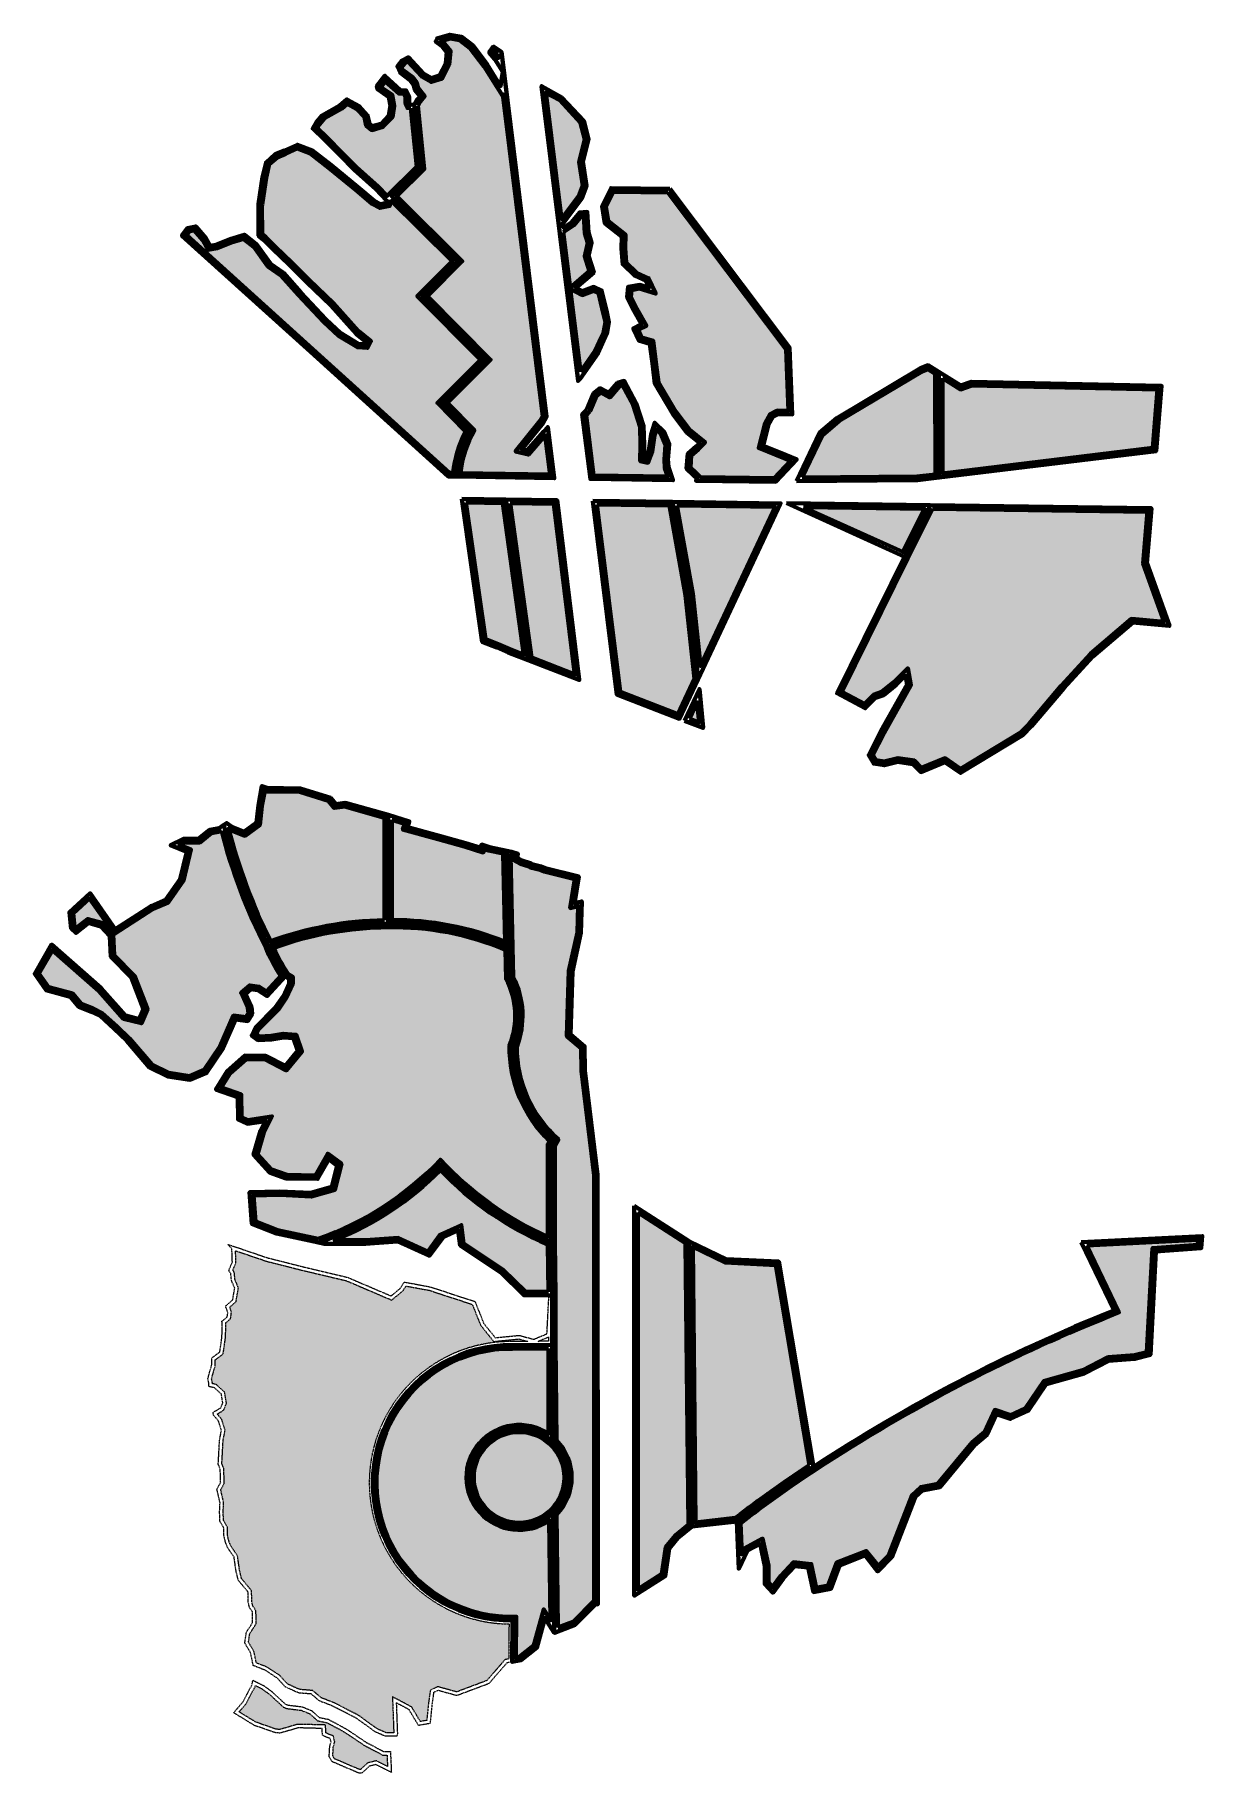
# Model space of a CAD drawing. Header units: millimetres. Extents: x 2242312 to 2245577, y 377443 to 382303.
import ezdxf

# ---------------------------------------------------------------- set-up
doc = ezdxf.new("R2010")
doc.units = ezdxf.units.MM
doc.linetypes.add('g5_484', pattern=[5.1, 2, -0.5, 0.1, -0.5, 2])
for name, color, linetype, lineweight, transparency in [('Ж-3', 3, 'Continuous', 80, 0.7), ('Ж-5', 30, 'Continuous', 80, 0.7), ('Ж_1', 2, 'Continuous', 80, 0.7), ('ОД-7', 240, 'Continuous', 80, 0.7), ('ОД_К', 6, 'Continuous', 80, 0.7), ('П', 172, 'Continuous', 80, 0.7), ('ТА', 29, 'Continuous', 80, 0.7)]:
    doc.layers.add(name, color=color, linetype=linetype, lineweight=lineweight, transparency=transparency)

msp = doc.modelspace()

# ---------------------------------------------------------------- hatches: boundary and pattern name
at = {"layer": 'Ж-3'}
h = msp.add_hatch(color=256, dxfattribs=at)
h.dxf.hatch_style = 1
edge = h.paths.add_edge_path()
edge.add_line((2243310.985542219, 380108.6339375039), (2243310.949024405, 379828.3760973902))
edge.add_arc((2243317.262986057, 379005.3333507784), 823.0669649924962, 67.8024566798482, 90.43953519982881, ccw=False)
edge.add_line((2243628.218580745, 379767.4001765845), (2243622.535608354, 380014.0322292664))
edge.add_line((2243622.535608354, 380014.0322292664), (2243581.646911481, 380022.5940048502))
edge.add_line((2243581.646911481, 380022.5940048502), (2243569.124094293, 380026.6792614555))
edge.add_line((2243569.124094293, 380026.6792614555), (2243566.612751402, 380017.2864435577))
edge.add_line((2243566.612751402, 380017.2864435577), (2243514.287668203, 380033.7472991429))
edge.add_line((2243514.287668203, 380033.7472991429), (2243440.725338028, 380054.5613695165))
edge.add_line((2243440.725338028, 380054.5613695165), (2243342.176605505, 380081.1685270288))
edge.add_line((2243342.176605505, 380081.1685270288), (2243347.114715178, 380097.5642754712))
edge.add_line((2243347.114715178, 380097.5642754712), (2243310.985542219, 380108.6339375039))
h = msp.add_hatch(color=256, dxfattribs=at)
h.dxf.hatch_style = 1
edge = h.paths.add_edge_path()
edge.add_line((2243748.988599424, 378788.5337822101), (2243684.526686796, 378789.5553801972))
edge.add_line((2243684.526686796, 378789.5553801972), (2243622.203970714, 378850.7959033795))
edge.add_line((2243622.203970714, 378850.7959033795), (2243511.783778338, 378924.4028740496))
edge.add_line((2243511.783778338, 378924.4028740496), (2243505.05594239, 378975.6314050664))
edge.add_line((2243505.05594239, 378975.6314050664), (2243447.021328126, 378948.8554624463))
edge.add_line((2243447.021328126, 378948.8554624463), (2243412.498695557, 378902.1279510436))
edge.add_line((2243412.498695557, 378902.1279510436), (2243328.57570198, 378939.8819776052))
edge.add_line((2243328.57570198, 378939.8819776052), (2243237.465595835, 378933.05))
edge.add_line((2243237.465595835, 378933.05), (2243151.244134905, 378933.05))
edge.add_arc((2242817.238414528, 379756.7827616595), 888.8731539854324, 292.0714841274902, 315.0928717189782)
edge.add_arc((2244111.05430134, 379766.674926714), 920.6160833324187, 223.8174762994122, 246.7128953674095)
edge.add_line((2243747.099061256, 378921.0564807789), (2243748.988599424, 378788.5337822101))
h = msp.add_hatch(color=256, dxfattribs=at)
h.dxf.hatch_style = 1
edge = h.paths.add_edge_path()
edge.add_line((2243749.081142271, 378630.795232904), (2243748.996001867, 378391.9158790451))
edge.add_arc((2243666.966448371, 378270.1081680282), 146.8535532764388, 56.04230292236235, 305.0962596531357)
edge.add_line((2243751.400169168, 378149.9544627074), (2243754.891988013, 377870.9856398767))
edge.add_line((2243754.891988013, 377870.9856398767), (2243735.690224492, 377901.1608882834))
edge.add_line((2243735.690224492, 377901.1608882834), (2243708.18695288, 377800.3114699406))
edge.add_line((2243708.18695288, 377800.3114699406), (2243667.838241712, 377768.3743629961))
edge.add_line((2243667.838241712, 377768.3743629961), (2243657.907594819, 377766.4834139192))
edge.add_line((2243657.907594819, 377766.4834139192), (2243659.009844628, 377880.6700900436))
edge.add_arc((2243642.864952187, 378255.1793788097), 374.8571260147629, 89.08197247210228, 272.4684616049472, ccw=False)
edge.add_line((2243648.870882108, 378629.9883884797), (2243749.081142271, 378630.795232904))
at = {"layer": 'Ж-5'}
h = msp.add_hatch(color=256, dxfattribs=at)
h.dxf.hatch_style = 1
h.paths.add_polyline_path([(2244108.002200953, 380987.4464441038), (2244382.77106141, 380983.6453868558), (2244174.025940466, 380538.8822470831), (2244152.406649929, 380740.0088324001)])
h = msp.add_hatch(color=256, dxfattribs=at)
h.dxf.hatch_style = 1
edge = h.paths.add_edge_path()
edge.add_arc((2246406.842948354, 375382.9969999), 3500.201416792912, 123.4117706394889, 127.5796642970893)
edge.add_line((2244272.196384178, 378156.9281461557), (2244160.315663221, 378143.8988388722))
edge.add_line((2244160.315663221, 378143.8988388722), (2244152.426620152, 378914.4476165699))
edge.add_line((2244152.426620152, 378914.4476165699), (2244243.558722175, 378870.6981523098))
edge.add_line((2244243.558722175, 378870.6981523098), (2244384.601439277, 378863.9556893707))
edge.add_line((2244384.601439277, 378863.9556893707), (2244479.449209581, 378304.7367785003))
at = {"layer": 'Ж_1'}
h = msp.add_hatch(color=256, dxfattribs=at)
h.dxf.hatch_style = 1
h.paths.add_polyline_path([(2244822.840375063, 380978.1282378341), (2245424.392842144, 380969.8680052864), (2245412.486389362, 380825.6120294036), (2245470.761380228, 380662.2768543365), (2245379.83614541, 380670.2680349114), (2245264.924189392, 380572.4699662845), (2245182.70833944, 380483.1158555427), (2245092.966209563, 380376.9271597476), (2245069.176183457, 380353.0417446035), (2244901.716388586, 380251.6399203149), (2244858.822173711, 380280.6344113011), (2244792.561655188, 380253.8984001213), (2244772.392955043, 380274.0581324136), (2244725.724879839, 380280.7266094884), (2244687.940191146, 380271.2779429471), (2244664.969699898, 380274.9575687842), (2244656.012434167, 380289.8884476457), (2244687.726275463, 380352.2257359262), (2244762.797772921, 380485.4270028801), (2244753.849998978, 380532.4170038847), (2244714.841194566, 380493.4231798128), (2244681.030968123, 380466.3730943932), (2244658.002292481, 380457.8947736146), (2244632.969945821, 380432.8568604992), (2244569.562357365, 380466.5674210825), (2244753.705282487, 380839.9033227318)])
h.paths.add_polyline_path([(2244850.707304248, 381343.1404639198), (2244901.133264614, 381311.7820782881), (2244933.310850221, 381323.2419879053), (2245452.629603281, 381311.83568636), (2245439.154232241, 381148.6598884394), (2244851.077369533, 381076.9019257837)])
h = msp.add_hatch(color=256, dxfattribs=at)
h.dxf.hatch_style = 1
edge = h.paths.add_edge_path()
edge.add_line((2245254.33212752, 378918.3008845859), (2245566.461325794, 378934.4024194207))
edge.add_line((2245566.461325794, 378934.4024194207), (2245565.28059906, 378920.5616782683))
edge.add_line((2245565.28059906, 378920.5616782683), (2245438.506827026, 378911.1513563758))
edge.add_line((2245438.506827026, 378911.1513563758), (2245422.887547364, 378620.7071322))
edge.add_line((2245422.887547364, 378620.7071322), (2245387.510758391, 378611.5526122464))
edge.add_line((2245387.510758391, 378611.5526122464), (2245313.524419229, 378605.8558875318))
edge.add_line((2245313.524419229, 378605.8558875318), (2245243.498130186, 378569.9057501364))
edge.add_line((2245243.498130186, 378569.9057501364), (2245134.433871079, 378539.2858313825))
edge.add_line((2245134.433871079, 378539.2858313825), (2245083.504042592, 378463.820022876))
edge.add_line((2245083.504042592, 378463.820022876), (2245041.055078425, 378444.2382755108))
edge.add_line((2245041.055078425, 378444.2382755108), (2244997.116681491, 378458.8732104733))
edge.add_line((2244997.116681491, 378458.8732104733), (2244968.121184362, 378396.7479194154))
edge.add_line((2244968.121184362, 378396.7479194154), (2244933.624867931, 378367.6948087338))
edge.add_line((2244933.624867931, 378367.6948087338), (2244838.178420133, 378252.0607888651))
edge.add_line((2244838.178420133, 378252.0607888651), (2244790.371353233, 378242.8693931295))
edge.add_line((2244790.371353233, 378242.8693931295), (2244766.002221294, 378220.7059344461))
edge.add_line((2244766.002221294, 378220.7059344461), (2244700.522121493, 378052.3342571168))
edge.add_line((2244700.522121493, 378052.3342571168), (2244670.709677352, 378022.5218129755))
edge.add_line((2244670.709677352, 378022.5218129755), (2244637.572557969, 378064.3772617955))
edge.add_line((2244637.572557969, 378064.3772617955), (2244555.519059033, 378031.983464962))
edge.add_line((2244555.519059033, 378031.983464962), (2244531.635413903, 377967.6873943532))
edge.add_line((2244531.635413903, 377967.6873943532), (2244498.188387964, 377961.2555388403))
edge.add_line((2244498.188387964, 377961.2555388403), (2244483.765599116, 378027.9476721556))
edge.add_line((2244483.765599116, 378027.9476721556), (2244434.263591746, 378032.8886003732))
edge.add_line((2244434.263591746, 378032.8886003732), (2244398.689170584, 377995.2195895521))
edge.add_line((2244398.689170584, 377995.2195895521), (2244375.590247928, 377963.449876927))
edge.add_line((2244375.590247928, 377963.449876927), (2244364.08, 377975.9197398188))
edge.add_line((2244364.08, 377975.9197398188), (2244364.08, 378023.4989840993))
edge.add_line((2244364.08, 378023.4989840993), (2244348.039669519, 378099.1141811533))
edge.add_line((2244348.039669519, 378099.1141811533), (2244297.921190459, 378072.7419786507))
edge.add_line((2244297.921190459, 378072.7419786507), (2244289.585549085, 378055.4218341991))
edge.add_line((2244289.585549085, 378055.4218341991), (2244286.054422194, 378142.3552457158))
edge.add_arc((2246406.842948252, 375382.9970000468), 3480.201416613922, 123.3048919292149, 127.54517202395601, ccw=False)
edge.add_arc((2247082.235167623, 374342.1731970771), 4720.940010982808, 111.597771403373, 123.21940028027291, ccw=False)
edge.add_line((2245344.511971517, 378731.659804986), (2245254.33212752, 378918.3008845859))
h = msp.add_hatch(color=256, dxfattribs=at)
h.dxf.hatch_style = 1
edge = h.paths.add_edge_path()
edge.add_line((2243637.869831805, 377762.6679132891), (2243627.620848081, 377760.7163479458))
edge.add_line((2243627.620848081, 377760.7163479458), (2243576.569903636, 377702.0948034921))
edge.add_line((2243576.569903636, 377702.0948034921), (2243492.285192174, 377670.4821633587))
edge.add_line((2243492.285192174, 377670.4821633587), (2243439.35947742, 377685.0427766644))
edge.add_line((2243439.35947742, 377685.0427766644), (2243418.845389958, 377675.7166665838))
edge.add_line((2243418.845389958, 377675.7166665838), (2243413.590675617, 377638.9454745408))
edge.add_line((2243413.590675617, 377638.9454745408), (2243408.766473777, 377590.7121327654))
edge.add_line((2243408.766473777, 377590.7121327654), (2243390.770476839, 377587.6086047575))
edge.add_line((2243390.770476839, 377587.6086047575), (2243366.175089862, 377628.5978446497))
edge.add_line((2243366.175089862, 377628.5978446497), (2243312.817313708, 377656.941351376))
edge.add_line((2243312.817313708, 377656.941351376), (2243316.527770367, 377556.33))
edge.add_line((2243316.527770367, 377556.33), (2243295.566388192, 377556.33))
edge.add_line((2243295.566388192, 377556.33), (2243270.811234312, 377566.7923191924))
edge.add_line((2243270.811234312, 377566.7923191924), (2243216.758826687, 377605.7378993686))
edge.add_line((2243216.758826687, 377605.7378993686), (2243149.542200845, 377640.098940848))
edge.add_line((2243149.542200845, 377640.098940848), (2243113.704841446, 377653.9758495782))
edge.add_line((2243113.704841446, 377653.9758495782), (2243089.687677918, 377674.3636125724))
edge.add_line((2243089.687677918, 377674.3636125724), (2243054.852935776, 377677.0261406343))
edge.add_line((2243054.852935776, 377677.0261406343), (2243046.054046523, 377680.2333693507))
edge.add_line((2243046.054046523, 377680.2333693507), (2243019.283023344, 377692.5885153599))
edge.add_line((2243019.283023344, 377692.5885153599), (2242996.758430572, 377717.1483450119))
edge.add_line((2242996.758430572, 377717.1483450119), (2242961.542740265, 377739.97352525))
edge.add_line((2242961.542740265, 377739.97352525), (2242932.208798523, 377751.5684196369))
edge.add_line((2242932.208798523, 377751.5684196369), (2242925.566299548, 377783.416509316))
edge.add_line((2242925.566299548, 377783.416509316), (2242910.144652528, 377809.2289611889))
edge.add_line((2242910.144652528, 377809.2289611889), (2242913.870733286, 377833.8178470608))
edge.add_line((2242913.870733286, 377833.8178470608), (2242931.828715981, 377861.2642309295))
edge.add_line((2242931.828715981, 377861.2642309295), (2242931.002717608, 377897.2131166835))
edge.add_line((2242931.002717608, 377897.2131166835), (2242922.17039349, 377910.943950657))
edge.add_line((2242922.17039349, 377910.943950657), (2242919.295775025, 377923.1610791371))
edge.add_line((2242919.295775025, 377923.1610791371), (2242918.925775717, 377953.3269051025))
edge.add_line((2242918.925775717, 377953.3269051025), (2242890.899965504, 377987.0401549653))
edge.add_line((2242890.899965504, 377987.0401549653), (2242885.262474312, 378010.5311953721))
edge.add_line((2242885.262474312, 378010.5311953721), (2242879.455848757, 378050.9889113304))
edge.add_line((2242879.455848757, 378050.9889113304), (2242860.58391418, 378078.4173644897))
edge.add_line((2242860.58391418, 378078.4173644897), (2242854.858291738, 378093.7006482178))
edge.add_line((2242854.858291738, 378093.7006482178), (2242851.154135981, 378109.4500368622))
edge.add_line((2242851.154135981, 378109.4500368622), (2242851.411970289, 378130.6246795006))
edge.add_line((2242851.411970289, 378130.6246795006), (2242840.325293565, 378150.3174523138))
edge.add_line((2242840.325293565, 378150.3174523138), (2242839.389738579, 378173.6083164308))
edge.add_line((2242839.389738579, 378173.6083164308), (2242840.674603647, 378200.0931157421))
edge.add_line((2242840.674603647, 378200.0931157421), (2242832.481287229, 378236.1082067247))
edge.add_line((2242832.481287229, 378236.1082067247), (2242842.547132214, 378253.2106471173))
edge.add_line((2242842.547132214, 378253.2106471173), (2242841.074977342, 378294.6894534449))
edge.add_line((2242841.074977342, 378294.6894534449), (2242835.787359889, 378308.582789578))
edge.add_line((2242835.787359889, 378308.582789578), (2242839.19027968, 378373.1136516334))
edge.add_line((2242839.19027968, 378373.1136516334), (2242844.674593569, 378401.8450669227))
edge.add_line((2242844.674593569, 378401.8450669227), (2242835.448903634, 378432.2595573551))
edge.add_line((2242835.448903634, 378432.2595573551), (2242822.912582738, 378447.2670666859))
edge.add_line((2242822.912582738, 378447.2670666859), (2242840.954664684, 378458.3139142937))
edge.add_line((2242840.954664684, 378458.3139142937), (2242848.691709277, 378477.450677801))
edge.add_line((2242848.691709277, 378477.450677801), (2242843.676589088, 378508.0554487616))
edge.add_line((2242843.676589088, 378508.0554487616), (2242819.529369662, 378530.0883955187))
edge.add_line((2242819.529369662, 378530.0883955187), (2242809.600868885, 378532.0805427523))
edge.add_line((2242809.600868885, 378532.0805427523), (2242809.610258222, 378532.562528706))
edge.add_line((2242809.610258222, 378532.562528706), (2242806.796094027, 378545.9594074453))
edge.add_line((2242806.796094027, 378545.9594074453), (2242817.180440257, 378582.2075692849))
edge.add_line((2242817.180440257, 378582.2075692849), (2242817.41086207, 378598.7321049798))
edge.add_line((2242817.41086207, 378598.7321049798), (2242839.253894795, 378615.2480429412))
edge.add_line((2242839.253894795, 378615.2480429412), (2242845.75174058, 378659.8413207947))
edge.add_line((2242845.75174058, 378659.8413207947), (2242847.045135305, 378692.9522257536))
edge.add_line((2242847.045135305, 378692.9522257536), (2242846.316082318, 378702.3496518616))
edge.add_line((2242846.316082318, 378702.3496518616), (2242860.061908128, 378713.4971813289))
edge.add_line((2242860.061908128, 378713.4971813289), (2242862.626976644, 378731.9535323057))
edge.add_line((2242862.626976644, 378731.9535323057), (2242857.736492438, 378745.9806830348))
edge.add_line((2242857.736492438, 378745.9806830348), (2242875.542877445, 378761.8007335724))
edge.add_line((2242875.542877445, 378761.8007335724), (2242881.899956717, 378799.9312372995))
edge.add_line((2242881.899956717, 378799.9312372995), (2242872.34321534, 378823.36851123))
edge.add_line((2242872.34321534, 378823.36851123), (2242870.436682835, 378843.1461671017))
edge.add_line((2242870.436682835, 378843.1461671017), (2242866.253158462, 378849.8034276261))
edge.add_line((2242866.253158462, 378849.8034276261), (2242875.197282682, 378870.0773627424))
edge.add_line((2242875.197282682, 378870.0773627424), (2242873.962088659, 378903.8850806255))
edge.add_line((2242873.962088659, 378903.8850806255), (2242960.384565579, 378874.5386195094))
edge.add_line((2242960.384565579, 378874.5386195094), (2243000.792446528, 378864.4341256726))
edge.add_line((2243000.792446528, 378864.4341256726), (2243057.562909259, 378849.9687194575))
edge.add_line((2243057.562909259, 378849.9687194575), (2243183.559993772, 378820.1270431095))
edge.add_line((2243183.559993772, 378820.1270431095), (2243310.673354346, 378765.810246514))
edge.add_line((2243310.673354346, 378765.810246514), (2243342.19015304, 378791.8544372219))
edge.add_line((2243342.19015304, 378791.8544372219), (2243350.56417447, 378805.2513653901))
edge.add_line((2243350.56417447, 378805.2513653901), (2243415.485399223, 378793.2678433448))
edge.add_line((2243415.485399223, 378793.2678433448), (2243536.050551804, 378753.7895690918))
edge.add_line((2243536.050551804, 378753.7895690918), (2243559.342270336, 378695.5840689582))
edge.add_line((2243559.342270336, 378695.5840689582), (2243595.917785436, 378650.1709836776))
edge.add_line((2243595.917785436, 378650.1709836776), (2243666.185496338, 378657.1967014368))
edge.add_line((2243666.185496338, 378657.1967014368), (2243691.579083533, 378650.3329024673))
edge.add_line((2243691.579083533, 378650.3329024673), (2243648.947471624, 378649.9896533997))
edge.add_arc((2243642.864952188, 378255.1793788096), 394.8571260147083, 89.11736054909564, 269.4119865048306)
edge.add_line((2243638.812694849, 377860.343046673), (2243637.869831805, 377762.6679132891))
h.paths.add_polyline_path([(2242929.619418654, 377688.1262765325), (2242948.866240858, 377678.4967862072), (2242968.70410856, 377663.7957626454), (2243008.130883653, 377627.4192555674), (2243018.894658342, 377623.7759187038), (2243057.783218737, 377619.0858908946), (2243081.92813687, 377609.0992025957), (2243103.042541825, 377589.8496616704), (2243129.803349266, 377584.3379222014), (2243177.20813189, 377558.9948930541), (2243234.16272672, 377520.8584244978), (2243285.392398162, 377493.8582912656), (2243297.567213697, 377493.718860791), (2243299.001857623, 377462.0045352229), (2243267.977501561, 377477.9026242157), (2243243.049989973, 377471.6674297256), (2243223.428175306, 377453.4513280662), (2243221.386094541, 377453.2663849026), (2243150.662063249, 377483.4256492304), (2243146.052255305, 377491.9780560728), (2243147.301048269, 377515.9462685964), (2243151.309896679, 377530.7635038809), (2243147.312307794, 377547.398631818), (2243130.703137102, 377553.7503895276), (2243126.786246249, 377555.8588435402), (2243125.495840511, 377577.8793784854), (2243062.684555073, 377579.57), (2243046.680701869, 377579.57), (2242997.320177231, 377565.2704895547), (2242986.685887536, 377566.3927399227), (2242930.961664797, 377585.8957360882), (2242884.037604965, 377614.6328678533), (2242902.80276222, 377636.6157449813), (2242929.236546327, 377686.2144504756)])
at = {"layer": 'ОД-7'}
h = msp.add_hatch(color=256, dxfattribs=at)
h.dxf.hatch_style = 1
edge = h.paths.add_edge_path()
edge.add_arc((2242817.23841453, 379756.7827616573), 878.8731539829355, 289.1643145133586, 315.7633619684783)
edge.add_arc((2244111.054301818, 379766.6749272762), 910.6160840656911, 223.1702318254144, 247.1200462205035)
edge.add_line((2243757.005285082, 378927.7047571819), (2243757.040590376, 379198.6570767717))
edge.add_line((2243757.040590376, 379198.6570767717), (2243764.451144878, 379212.4153473564))
edge.add_arc((2244006.569078077, 379473.9451484955), 356.3971527107254, 179.6739046570402, 227.207232905558, ccw=False)
edge.add_arc((2243435.374059865, 379560.7555121253), 230.9298247649434, 338.4610889053907, 387.248887680169)
edge.add_line((2243640.676685258, 379666.4882694556), (2243638.571031322, 379752.2195728442))
edge.add_arc((2243317.262987071, 379005.3333627681), 813.0669530253316, 66.72278047576955, 91.1497941864719)
edge.add_arc((2243306.48216848, 378856.6125325006), 961.639998943477, 90.32975256480019, 110.6379270035656)
edge.add_arc((2243387.27665198, 379926.2014342618), 452.7278150243154, 202.0090023690917, 214.2934919958759)
edge.add_line((2243013.25, 379671.12), (2243024.05, 379664.29))
edge.add_line((2243024.05, 379664.29), (2243023.83, 379652.18))
edge.add_line((2243023.83, 379652.18), (2243007.75, 379616.49))
edge.add_line((2243007.75, 379616.49), (2242985.94, 379584.99))
edge.add_line((2242985.94, 379584.99), (2242929.85, 379528.45))
edge.add_line((2242929.85, 379528.45), (2242919.52, 379505.92))
edge.add_line((2242919.52, 379505.92), (2242937.36, 379492.77))
edge.add_line((2242937.36, 379492.77), (2242974.93, 379494.65))
edge.add_line((2242974.93, 379494.65), (2243007.79, 379500.29))
edge.add_line((2243007.79, 379500.29), (2243035.96, 379498.41))
edge.add_line((2243035.96, 379498.41), (2243048.17, 379462.72))
edge.add_line((2243048.17, 379462.72), (2243013.43, 379420.46))
edge.add_line((2243013.43, 379420.46), (2242958.96, 379448.64))
edge.add_line((2242958.96, 379448.64), (2242899.8, 379449.58))
edge.add_line((2242899.8, 379449.58), (2242850.97, 379406.38))
edge.add_line((2242850.97, 379406.38), (2242819.04, 379354.73))
edge.add_line((2242819.04, 379354.73), (2242880.08, 379333.13))
edge.add_line((2242880.08, 379333.13), (2242881.02, 379271.16))
edge.add_line((2242881.02, 379271.16), (2242907.32, 379258.95))
edge.add_line((2242907.32, 379258.95), (2242958.03, 379266.46))
edge.add_line((2242958.03, 379266.46), (2242943.94, 379239.23))
edge.add_line((2242943.94, 379239.23), (2242924.22, 379171.62))
edge.add_line((2242924.22, 379171.62), (2242969.29, 379122.79))
edge.add_line((2242969.29, 379122.79), (2243015.81, 379105.98))
edge.add_line((2243015.81, 379105.98), (2243103.53, 379104.49))
edge.add_line((2243103.53, 379104.49), (2243134.76, 379160.25))
edge.add_line((2243134.76, 379160.25), (2243158.55, 379142.41))
edge.add_line((2243158.55, 379142.41), (2243143.68, 379082.2))
edge.add_line((2243143.68, 379082.2), (2243084.4, 379065.37))
edge.add_line((2243084.4, 379065.37), (2242997.68, 379069.82))
edge.add_line((2242997.68, 379069.82), (2242913.18, 379067.59))
edge.add_line((2242913.18, 379067.59), (2242919.85, 378978.65))
edge.add_line((2242919.85, 378978.65), (2242988.79, 378951.96))
edge.add_line((2242988.79, 378951.96), (2243105.753485368, 378926.6158659723))
at = {"layer": 'ОД_К'}
h = msp.add_hatch(color=256, dxfattribs=at)
h.dxf.hatch_style = 1
h.paths.add_polyline_path([(2244458.891230608, 381065.2508126461), (2244515.39498524, 381184.2269045786), (2244561.833404807, 381223.8010946058), (2244794.284571408, 381362.2777763217), (2244809.887683128, 381368.5249565726), (2244830.689982266, 381355.5886334237), (2244831.080741778, 381074.4619092506), (2244780.535025977, 381068.2942501964)])
h.paths.add_polyline_path([(2244462.724177873, 380983.0731822834), (2244740.109913819, 380857.4311341363), (2244800.630766263, 380978.4332096255)])
h = msp.add_hatch(color=256, dxfattribs=at)
h.dxf.hatch_style = 1
h.paths.add_polyline_path([(2243518.089679723, 380995.6445391317), (2243621.566217668, 380994.2627583518), (2243680.413912345, 380570.2389988003), (2243640.604400904, 380585.6320902408), (2243608.710423506, 380599.3037889379), (2243573.008889631, 380613.7012565556)])
h = msp.add_hatch(color=256, dxfattribs=at)
h.dxf.hatch_style = 1
edge = h.paths.add_edge_path()
edge.add_arc((2243306.482168466, 378856.612532646), 971.6399987979986, 90.91600116393575, 110.1092657283387)
edge.add_arc((2244362.25708991, 380469.5543645963), 1556.403666685474, 194.3529640008501, 206.7499769780364, ccw=False)
edge.add_line((2242854.433462585, 380083.7302044493), (2242860.433758311, 380079.6585752064))
edge.add_line((2242860.433758311, 380079.6585752064), (2242899.597866587, 380064.1326768239))
edge.add_line((2242899.597866587, 380064.1326768239), (2242941.855099404, 380094.4081745241))
edge.add_line((2242941.855099404, 380094.4081745241), (2242947.857329492, 380147.2798041802))
edge.add_line((2242947.857329492, 380147.2798041802), (2242955.656192632, 380189.6822230752))
edge.add_line((2242955.656192632, 380189.6822230752), (2242959.815909332, 380188.1701508734))
edge.add_line((2242959.815909332, 380188.1701508734), (2243053.346755859, 380186.5663639862))
edge.add_line((2243053.346755859, 380186.5663639862), (2243133.494346679, 380161.2871440421))
edge.add_line((2243133.494346679, 380161.2871440421), (2243150.075644257, 380142.0737181812))
edge.add_line((2243150.075644257, 380142.0737181812), (2243179.540650485, 380145.8145908647))
edge.add_line((2243179.540650485, 380145.8145908647), (2243290.986316066, 380114.5741687565))
edge.add_line((2243290.986316066, 380114.5741687565), (2243290.948991955, 379828.1283625179))
h = msp.add_hatch(color=256, dxfattribs=at)
h.dxf.hatch_style = 1
edge = h.paths.add_edge_path()
edge.add_arc((2243666.966448371, 378270.1081680283), 126.8535532763554, 0, 360)
at = {"layer": 'П'}
h = msp.add_hatch(color=256, dxfattribs=at)
h.dxf.hatch_style = 1
h.paths.add_polyline_path([(2243364.373972188, 382097.9912242332), (2243354.455153679, 382098.7903317044), (2243349.509999999, 382111.1660271822), (2243349.509999999, 382128.496987512), (2243344.537227228, 382138.1560830104), (2243331.270931498, 382138.9906035589), (2243292.849445211, 382174.0314895021), (2243280.099541414, 382157.399679947), (2243312.256284642, 382135.328008202), (2243317.590121355, 382104.4459559138), (2243312.488493692, 382073.2235233338), (2243286.288016186, 382045.8772179115), (2243254.963381768, 382036.9349038082), (2243239.11271231, 382050.2619116072), (2243234.158311882, 382073.0603766465), (2243212.996989769, 382095.4954188531), (2243186.568843746, 382110.5927419738), (2243170.994015905, 382097.6111537484), (2243122.95880386, 382070.03136376), (2243108.395051335, 382053.7437747554), (2243102.513153466, 382043.1122298404), (2243129.397112047, 382017.0356223379), (2243173.330237368, 381972.6116800672), (2243212.146093715, 381933.3185817769), (2243272.949876747, 381879.2718869148), (2243297.957780165, 381853.0782284451), (2243380.921690917, 381935.2546589961)])
h = msp.add_hatch(color=256, dxfattribs=at)
h.dxf.hatch_style = 1
edge = h.paths.add_edge_path()
edge.add_line((2243306.538601465, 381842.2161079213), (2243305.30250938, 381825.2135351693))
edge.add_line((2243305.30250938, 381825.2135351693), (2243277.48712242, 381819.6240768531))
edge.add_line((2243277.48712242, 381819.6240768531), (2243256.016336496, 381830.9720369068))
edge.add_line((2243256.016336496, 381830.9720369068), (2243209.951983915, 381870.1638442779))
edge.add_line((2243209.951983915, 381870.1638442779), (2243134.927416764, 381931.2591261859))
edge.add_line((2243134.927416764, 381931.2591261859), (2243083.662240631, 381971.2350353248))
edge.add_line((2243083.662240631, 381971.2350353248), (2243047.049133617, 381985.1155408452))
edge.add_line((2243047.049133617, 381985.1155408452), (2243014.91335371, 381970.358488003))
edge.add_line((2243014.91335371, 381970.358488003), (2242990.275409734, 381960.77022936))
edge.add_line((2242990.275409734, 381960.77022936), (2242968.4586638, 381941.4221755074))
edge.add_line((2242968.4586638, 381941.4221755074), (2242959.626044754, 381903.434583636))
edge.add_line((2242959.626044754, 381903.434583636), (2242948.123792052, 381828.6749117926))
edge.add_line((2242948.123792052, 381828.6749117926), (2242947.763845721, 381826.109336883))
edge.add_line((2242947.763845721, 381826.109336883), (2242948.20412168, 381746.1758313864))
edge.add_line((2242948.20412168, 381746.1758313864), (2242958.910950514, 381737.314743432))
edge.add_line((2242958.910950514, 381737.314743432), (2242984.741972336, 381711.9791110695))
edge.add_line((2242984.741972336, 381711.9791110695), (2243032.006724967, 381666.145410657))
edge.add_line((2243032.006724967, 381666.145410657), (2243080.183711333, 381617.9684242905))
edge.add_line((2243080.183711333, 381617.9684242905), (2243147.862023397, 381553.188605437))
edge.add_line((2243147.862023397, 381553.188605437), (2243217.979375022, 381474.9217804352))
edge.add_line((2243217.979375022, 381474.9217804352), (2243252.50037117, 381446.7153095162))
edge.add_line((2243252.50037117, 381446.7153095162), (2243243.002625801, 381427.7853204732))
edge.add_line((2243243.002625801, 381427.7853204732), (2243214.664814291, 381429.9176415261))
edge.add_line((2243214.664814291, 381429.9176415261), (2243161.606615067, 381462.0552065527))
edge.add_line((2243161.606615067, 381462.0552065527), (2243120.601807361, 381500.0974169014))
edge.add_line((2243120.601807361, 381500.0974169014), (2243048.927069696, 381576.6047237865))
edge.add_line((2243048.927069696, 381576.6047237865), (2243000.982977531, 381630.7240307812))
edge.add_line((2243000.982977531, 381630.7240307812), (2242964.371931024, 381655.6276444354))
edge.add_line((2242964.371931024, 381655.6276444354), (2242925.603286196, 381710.3923768993))
edge.add_line((2242925.603286196, 381710.3923768993), (2242896.653914756, 381733.2186560456))
edge.add_line((2242896.653914756, 381733.2186560456), (2242862.036479805, 381722.3660901885))
edge.add_line((2242862.036479805, 381722.3660901885), (2242822.488520219, 381706.7494567235))
edge.add_line((2242822.488520219, 381706.7494567235), (2242797.452192258, 381701.7481274272))
edge.add_line((2242797.452192258, 381701.7481274272), (2242782.927431372, 381728.988336426))
edge.add_line((2242782.927431372, 381728.988336426), (2242758.975300214, 381756.5859061747))
edge.add_line((2242758.975300214, 381756.5859061747), (2242745.450017001, 381754.0539357332))
edge.add_line((2242745.450017001, 381754.0539357332), (2242737.523558809, 381742.9044624404))
edge.add_line((2242737.523558809, 381742.9044624404), (2243090.245737573, 381424.0684286478))
edge.add_line((2243090.245737573, 381424.0684286478), (2243472.412063668, 381078.614690522))
edge.add_line((2243472.412063668, 381078.614690522), (2243482.794555384, 381078.4379687479))
edge.add_arc((2243806.956863778, 381044.3118269378), 325.9536711530623, 152.640559278692, 173.9903308789212, ccw=False)
edge.add_line((2243517.464065563, 381194.1107438896), (2243438.395584171, 381274.2833807177))
edge.add_line((2243438.395584171, 381274.2833807177), (2243559.042938069, 381394.899297846))
edge.add_line((2243559.042938069, 381394.899297846), (2243382.311855502, 381572.7346181531))
edge.add_line((2243382.311855502, 381572.7346181531), (2243479.656634844, 381670.0537827472))
edge.add_line((2243479.656634844, 381670.0537827472), (2243306.538601465, 381842.2161079213))
h.paths.add_polyline_path([(2244083.809104736, 381862.4508523406), (2244413.627298421, 381424.5165497439), (2244420.225277103, 381252.3389599882), (2244389.045944706, 381252.6641578077), (2244369.336910293, 381243.0292213356), (2244354.849638947, 381217.5910345462), (2244337.308622198, 381148.3937035353), (2244408.583644321, 381119.7302209213), (2244426.221385954, 381112.6581920357), (2244380.305858744, 381063.9172136676), (2244174.416559064, 381066.6375676518), (2244161.129165693, 381079.2100548858), (2244145.847964791, 381094.0420489199), (2244148.533870388, 381127.2050833222), (2244169.055322715, 381144.7180166278), (2244187.121460106, 381163.7927434719), (2244143.292355058, 381198.713591972), (2244105.250412008, 381249.4394225235), (2244056.665437278, 381331.6990792592), (2244050.679977354, 381379.5827586473), (2244041.900547523, 381447.3303235986), (2244009.348132676, 381456.9695793175), (2243999.486816418, 381478.1080683221), (2244022.825344549, 381489.7773323869), (2243996.281934408, 381537.2968109573), (2243979.472981858, 381570.9147160578), (2243980.933231954, 381589.8979672975), (2244003.817450393, 381593.8418432412), (2244049.1979561, 381580.013747405), (2244028.932382974, 381623.0669308415), (2243996.518837478, 381637.4694236325), (2243966.488870065, 381666.5110406642), (2243963.413335271, 381706.4118205173), (2243964.709788679, 381743.83838338), (2243916.107467628, 381782.0084395474), (2243909.345072936, 381822.6425009728), (2243930.178215344, 381864.6411853508)])
h = msp.add_hatch(color=256, dxfattribs=at)
h.dxf.hatch_style = 1
edge = h.paths.add_edge_path()
edge.add_arc((2244362.257089941, 380469.5543646114), 1576.403666719954, 194.3848468755063, 207.0612359099387)
edge.add_arc((2243387.276651984, 379926.201434261), 462.7278150272078, 202.0640144826871, 213.3080103837803)
edge.add_line((2243000.560859506, 379672.0992370097), (2242960.813262844, 379628.9099845424))
edge.add_line((2242960.813262844, 379628.9099845424), (2242940.276998375, 379641.7511243118))
edge.add_line((2242940.276998375, 379641.7511243118), (2242913.715933554, 379645.5379694711))
edge.add_line((2242913.715933554, 379645.5379694711), (2242889.304220444, 379624.6595306263))
edge.add_line((2242889.304220444, 379624.6595306263), (2242908.709848898, 379583.0678682259))
edge.add_line((2242908.709848898, 379583.0678682259), (2242909.868069533, 379568.0931962692))
edge.add_line((2242909.868069533, 379568.0931962692), (2242902.872341284, 379556.7799723669))
edge.add_line((2242902.872341284, 379556.7799723669), (2242868.301748376, 379561.3990077448))
edge.add_line((2242868.301748376, 379561.3990077448), (2242830.669432906, 379475.5021984543))
edge.add_line((2242830.669432906, 379475.5021984543), (2242786.150237216, 379409.2049254564))
edge.add_line((2242786.150237216, 379409.2049254564), (2242745.322140383, 379392.1048459383))
edge.add_line((2242745.322140383, 379392.1048459383), (2242687.29325475, 379401.1090071075))
edge.add_line((2242687.29325475, 379401.1090071075), (2242640.015240706, 379424.2518290319))
edge.add_line((2242640.015240706, 379424.2518290319), (2242577.666440759, 379497.1642212085))
edge.add_line((2242577.666440759, 379497.1642212085), (2242541.711851556, 379532.0240555104))
edge.add_line((2242541.711851556, 379532.0240555104), (2242500.812555874, 379568.5093139981))
edge.add_line((2242500.812555874, 379568.5093139981), (2242475.596618616, 379581.11194705))
edge.add_line((2242475.596618616, 379581.11194705), (2242442.105395162, 379594.3120401958))
edge.add_line((2242442.105395162, 379594.3120401958), (2242418.480157667, 379622.7782647971))
edge.add_line((2242418.480157667, 379622.7782647971), (2242350.831284191, 379640.8576994119))
edge.add_line((2242350.831284191, 379640.8576994119), (2242324.333841565, 379678.8403816755))
edge.add_line((2242324.333841565, 379678.8403816755), (2242362.29426166, 379744.425901227))
edge.add_line((2242362.29426166, 379744.425901227), (2242491.303112749, 379630.4286845917))
edge.add_line((2242491.303112749, 379630.4286845917), (2242560.643220722, 379552.2789307555))
edge.add_line((2242560.643220722, 379552.2789307555), (2242610.624820482, 379539.7835308156))
edge.add_line((2242610.624820482, 379539.7835308156), (2242627.349150383, 379579.302188527))
edge.add_line((2242627.349150383, 379579.302188527), (2242591.854880827, 379672.0497484833))
edge.add_line((2242591.854880827, 379672.0497484833), (2242535.015838374, 379729.9370118161))
edge.add_line((2242535.015838374, 379729.9370118161), (2242531.806004931, 379787.7837927782))
edge.add_line((2242531.806004931, 379787.7837927782), (2242502.738623927, 379819.3675247267))
edge.add_line((2242502.738623927, 379819.3675247267), (2242460.729815416, 379831.1954847727))
edge.add_line((2242460.729815416, 379831.1954847727), (2242428.246422159, 379805.6008427087))
edge.add_line((2242428.246422159, 379805.6008427087), (2242424.080376537, 379809.7636588385))
edge.add_line((2242424.080376537, 379809.7636588385), (2242419.728778151, 379846.3349130561))
edge.add_line((2242419.728778151, 379846.3349130561), (2242465.936537651, 379888.3275885555))
edge.add_line((2242465.936537651, 379888.3275885555), (2242535.02920064, 379789.5237989794))
edge.add_line((2242535.02920064, 379789.5237989794), (2242643.483609384, 379859.3081201729))
edge.add_line((2242643.483609384, 379859.3081201729), (2242685.379639114, 379877.4487769188))
edge.add_line((2242685.379639114, 379877.4487769188), (2242728.712757032, 379938.8195719989))
edge.add_line((2242728.712757032, 379938.8195719989), (2242749.244211565, 380025.2331745597))
edge.add_line((2242749.244211565, 380025.2331745597), (2242716.687672352, 380038.4249896119))
edge.add_line((2242716.687672352, 380038.4249896119), (2242731.184160997, 380045.48))
edge.add_line((2242731.184160997, 380045.48), (2242774.008028951, 380045.48))
edge.add_line((2242774.008028951, 380045.48), (2242806.102660035, 380071.1577517193))
edge.add_line((2242806.102660035, 380071.1577517193), (2242831.902603141, 380075.6446983464))
edge.add_line((2242831.902603141, 380075.6446983464), (2242835.275414196, 380077.9225446744))
at = {"layer": 'ТА'}
h = msp.add_hatch(color=256, dxfattribs=at)
h.dxf.hatch_style = 1
edge = h.paths.add_edge_path()
edge.add_line((2243383.743307354, 382105.2076481897), (2243389.957514287, 382116.5372083893))
edge.add_line((2243389.957514287, 382116.5372083893), (2243402.88065328, 382131.7297766702))
edge.add_line((2243402.88065328, 382131.7297766702), (2243384.549828733, 382154.3171022875))
edge.add_line((2243384.549828733, 382154.3171022875), (2243380.741874029, 382169.1038354884))
edge.add_line((2243380.741874029, 382169.1038354884), (2243369.519028347, 382183.883648654))
edge.add_line((2243369.519028347, 382183.883648654), (2243342.04976267, 382204.3528378406))
edge.add_line((2243342.04976267, 382204.3528378406), (2243338.28450711, 382212.9054959008))
edge.add_line((2243338.28450711, 382212.9054959008), (2243346.362409281, 382223.3819136393))
edge.add_line((2243346.362409281, 382223.3819136393), (2243355.554932232, 382228.3491737992))
edge.add_line((2243355.554932232, 382228.3491737992), (2243394.701864322, 382186.5942510735))
edge.add_line((2243394.701864322, 382186.5942510735), (2243421.038443455, 382171.631696687))
edge.add_line((2243421.038443455, 382171.631696687), (2243451.878313125, 382181.4759464759))
edge.add_line((2243451.878313125, 382181.4759464759), (2243471.439320084, 382220.5979603934))
edge.add_line((2243471.439320084, 382220.5979603934), (2243475.46363943, 382257.9122113771))
edge.add_line((2243475.46363943, 382257.9122113771), (2243458.541168624, 382278.4448092887))
edge.add_line((2243458.541168624, 382278.4448092887), (2243448.497515717, 382286.0493698184))
edge.add_line((2243448.497515717, 382286.0493698184), (2243473.785556531, 382293.2309749051))
edge.add_line((2243473.785556531, 382293.2309749051), (2243501.4891764, 382288.2988586867))
edge.add_line((2243501.4891764, 382288.2988586867), (2243530.176020402, 382265.9566563278))
edge.add_line((2243530.176020402, 382265.9566563278), (2243569.263853019, 382215.0266797481))
edge.add_line((2243569.263853019, 382215.0266797481), (2243621.060272998, 382131.4991196032))
edge.add_line((2243621.060272998, 382131.4991196032), (2243621.905949038, 382137.0850323962))
edge.add_line((2243621.905949038, 382137.0850323962), (2243733.673697644, 381237.4481487034))
edge.add_line((2243733.673697644, 381237.4481487034), (2243726.249319108, 381224.5494657398))
edge.add_line((2243726.249319108, 381224.5494657398), (2243657.300406538, 381138.7245410401))
edge.add_line((2243657.300406538, 381138.7245410401), (2243693.036650751, 381129.7965950185))
edge.add_line((2243693.036650751, 381129.7965950185), (2243739.846777875, 381184.0052525058))
edge.add_line((2243739.846777875, 381184.0052525058), (2243753.80818424, 381073.8250096805))
edge.add_line((2243753.80818424, 381073.8250096805), (2243502.874201207, 381078.0961904223))
edge.add_arc((2243806.956863783, 381044.3118269361), 305.953671158567, 149.9409716497128, 173.6602919946886, ccw=False)
edge.add_line((2243542.150955478, 381197.5615571874), (2243466.583953234, 381274.1838183018))
edge.add_line((2243466.583953234, 381274.1838183018), (2243587.285065982, 381394.8534802726))
edge.add_line((2243587.285065982, 381394.8534802726), (2243410.554001459, 381572.6887824222))
edge.add_line((2243410.554001459, 381572.6887824222), (2243507.981975888, 381670.091120212))
edge.add_line((2243507.981975888, 381670.091120212), (2243325.176082704, 381851.8878227963))
edge.add_line((2243325.176082704, 381851.8878227963), (2243401.785849364, 381927.7704217762))
edge.add_line((2243401.785849364, 381927.7704217762), (2243383.743307354, 382105.2076481897))
h.paths.add_polyline_path([(2243865.110811967, 381249.7896882557), (2243883.595756815, 381294.1594996021), (2243895.091253661, 381303.3509686777), (2243920.582894722, 381289.6279335473), (2243948.17618312, 381321.4768466303), (2243956.186320721, 381323.880746446), (2243985.525871617, 381268.4683883381), (2244005.291925095, 381207.5286895089), (2244006.935062583, 381157.6353029666), (2244005.556380573, 381111.6671422695), (2244027.139886355, 381106.8849145179), (2244039.146840237, 381138.0719907388), (2244045.996345826, 381183.7823677405), (2244051.077623028, 381200.1349320455), (2244062.988407779, 381188.2289192434), (2244076.544718482, 381157.0874791778), (2244073.289352009, 381115.8017726179), (2244074.528173754, 381092.1764552649), (2244082.891526853, 381068.1417714803), (2243875.038402887, 381071.5272068111), (2243854.117011913, 381239.323791711)])
h.paths.add_polyline_path([(2243838.96132293, 381360.7603088215), (2243810.084505173, 381593.3182961842), (2243843.404877001, 381575.535259384), (2243875.454303632, 381587.8689723811), (2243889.068247836, 381581.816949718), (2243902.501150761, 381525.8603123436), (2243908.140562327, 381499.9227231875), (2243902.640210396, 381470.2443053767), (2243890.975985988, 381444.5772610353), (2243879.181425295, 381418.6331043528)])
h.paths.add_polyline_path([(2243790.459198829, 381751.3697055649), (2243820.421330919, 381771.3353435623), (2243841.716086418, 381797.1136900375), (2243848.123936989, 381797.4915333288), (2243851.210713939, 381749.109475989), (2243859.314960237, 381721.3479195031), (2243850.758285476, 381684.7137152542), (2243864.199424505, 381642.1547083094), (2243809.78832713, 381595.7035510319)])
h.paths.add_polyline_path([(2243780.623663928, 382120.2373401922), (2243838.700072679, 382057.5144370985), (2243850.798134723, 382011.2832029928), (2243835.120268098, 381948.561826335), (2243844.786171763, 381882.1211435444), (2243833.970475863, 381851.8336401535), (2243785.864153808, 381788.3756676136), (2243742.003798641, 382141.6028136465)])
h = msp.add_hatch(color=256, dxfattribs=at)
h.dxf.hatch_style = 1
h.paths.add_polyline_path([(2243641.795398841, 380993.9926266457), (2243764.251793416, 380992.3573970975), (2243823.04372098, 380515.0885182486), (2243701.75060315, 380561.9887686237)])
h.paths.add_polyline_path([(2243884.229065614, 380990.5420441531), (2244087.632134546, 380987.7282365472), (2244132.59656596, 380737.1702006413), (2244157.659147183, 380504.0103117028), (2244110.659194787, 380403.8697848129), (2243949.860563989, 380466.0418263893)])
h.paths.add_polyline_path([(2244143.346169739, 380391.2177297776), (2244164.80463725, 380436.9582265626), (2244170.15568923, 380380.8440259704)])
h = msp.add_hatch(color=256, dxfattribs=at)
h.dxf.hatch_style = 1
edge = h.paths.add_edge_path()
edge.add_line((2243775.155559808, 377850.0534933071), (2243771.192714988, 378166.6535815808))
edge.add_arc((2243666.966448372, 378270.1081680284), 146.8535532755484, 315.2128930646714, 404.8127379778188)
edge.add_line((2243771.146424557, 378373.6093693348), (2243769.084749633, 378640.9128827971))
edge.add_line((2243769.084749633, 378640.9128827971), (2243769.133785635, 378778.4937269351))
edge.add_line((2243769.133785635, 378778.4937269351), (2243767.005294371, 378927.7753932345))
edge.add_line((2243767.005294371, 378927.7753932345), (2243767.040261783, 379196.1346152718))
edge.add_line((2243767.040261783, 379196.1346152718), (2243776.970172095, 379214.5702657912))
edge.add_arc((2244006.569078078, 379473.945148496), 346.3971527115313, 179.9781188953953, 228.4847138036398, ccw=False)
edge.add_arc((2243435.374059864, 379560.7555121254), 240.9298247652242, 338.9142463642021, 386.6978319327949)
edge.add_line((2243650.617968085, 379669.0017149928), (2243648.568202796, 379752.457522672))
edge.add_line((2243648.568202796, 379752.457522672), (2243642.646023773, 380009.4707664959))
edge.add_line((2243642.646023773, 380009.4707664959), (2243643.346975003, 380009.3043007788))
edge.add_line((2243643.346975003, 380009.3043007788), (2243652.112105032, 380006.5392287211))
edge.add_line((2243652.112105032, 380006.5392287211), (2243650.031758414, 379996.4561870244))
edge.add_line((2243650.031758414, 379996.4561870244), (2243671.158963223, 379985.9159038304))
edge.add_line((2243671.158963223, 379985.9159038304), (2243695.437169087, 379977.9503628102))
edge.add_line((2243695.437169087, 379977.9503628102), (2243698.04735331, 379975.7305907578))
edge.add_line((2243698.04735331, 379975.7305907578), (2243725.586489074, 379968.7219702896))
edge.add_line((2243725.586489074, 379968.7219702896), (2243736.765754672, 379963.7088467031))
edge.add_line((2243736.765754672, 379963.7088467031), (2243822.396543867, 379942.4955361439))
edge.add_line((2243822.396543867, 379942.4955361439), (2243810.13951445, 379861.6446186028))
edge.add_line((2243810.13951445, 379861.6446186028), (2243831.692013716, 379867.5305295698))
edge.add_line((2243831.692013716, 379867.5305295698), (2243829.827115054, 379794.0551948263))
edge.add_line((2243829.827115054, 379794.0551948263), (2243806.484641703, 379686.2199656876))
edge.add_line((2243806.484641703, 379686.2199656876), (2243800.557165903, 379503.5112037797))
edge.add_line((2243800.557165903, 379503.5112037797), (2243840.25515531, 379470.3491042189))
edge.add_line((2243840.25515531, 379470.3491042189), (2243841.148469552, 379406.4442243358))
edge.add_line((2243841.148469552, 379406.4442243358), (2243876.557568857, 379115.4457092162))
edge.add_line((2243876.557568857, 379115.4457092162), (2243877.052828445, 377925.7754379407))
edge.add_line((2243877.052828445, 377925.7754379407), (2243817.890597584, 377866.6029908434))
edge.add_line((2243817.890597584, 377866.6029908434), (2243775.155559808, 377850.0534933071))
h.paths.add_polyline_path([(2243998.809710983, 379010.9673556642), (2244132.315870894, 378925.162481371), (2244140.381022776, 378137.4125767784), (2244104.086601451, 378108.0459132445), (2244077.413531977, 378075.1989290075), (2244066.469129025, 378000.4040396081), (2243998.809710983, 377957.4379112697)])

# ---------------------------------------------------------------- linework, layer by layer
at = {"layer": 'Ж-3'}
for points in [[(2243300.98730409, 380122.1561608154), (2243300.947703137, 379818.2366052345, -0.1069883861418925), (2243638.571031307, 379752.2195734519), (2243632.35019658, 380022.1940045374), (2243584.23, 380032.27), (2243562.19, 380039.46), (2243559.65, 380029.96), (2243517.15, 380043.33), (2243443.39, 380064.2), (2243354.72, 380088.14), (2243359.56, 380104.21)], [(2243310.985542219, 380108.6339375039), (2243310.949024405, 379828.3760973902, -0.09909535896101905), (2243628.218580745, 379767.4001765845), (2243622.535608354, 380014.0322292664), (2243581.646911481, 380022.5940048502), (2243569.124094293, 380026.6792614555), (2243566.612751402, 380017.2864435577), (2243514.287668203, 380033.7472991429), (2243440.725338028, 380054.5613695165), (2243342.176605505, 380081.1685270288), (2243347.114715178, 380097.5642754712)], [(2243759.133760227, 378778.424221435), (2243750.41, 378778.51), (2243680.37, 378779.62), (2243615.87, 378843), (2243502.46, 378918.6), (2243496.91, 378960.86), (2243453.54, 378940.85), (2243415.75, 378889.7), (2243326.79, 378929.72), (2243237.84, 378923.05), (2243122.21, 378923.05), (2243105.753485368, 378926.6158659724, 0.1165841717864424), (2243446.919966376, 379143.6602909744, 0.1048828454216318), (2243757.005285082, 378927.7047572143)], [(2243748.988599424, 378788.5337822101), (2243684.526686796, 378789.5553801972), (2243622.203970714, 378850.7959033795), (2243511.783778338, 378924.4028740496), (2243505.05594239, 378975.6314050664), (2243447.021328126, 378948.8554624463), (2243412.498695557, 378902.1279510436), (2243328.57570198, 378939.8819776052), (2243237.465595835, 378933.05), (2243151.244134905, 378933.05, 0.1007889732630829), (2243446.784615466, 379129.2741443799, 0.1002337791051575), (2243747.099061256, 378921.0564807789)], [(2243759.084735888, 378640.8761011184), (2243758.988691665, 378371.4037838443, 2.292621439268083), (2243761.13991429, 378170.8093595696), (2243765.331261324, 377835.9537441503), (2243739.39, 377876.7199999983), (2243716.97, 377794.51), (2243672.12, 377759.01), (2243647.790267427, 377754.3772418475), (2243648.909948835, 377870.3697304641, -1.015832436491306), (2243648.909948835, 378639.9890271552)], [(2243749.081142271, 378630.795232904), (2243748.996001867, 378391.9158790451, 1.901773805233188), (2243751.400169168, 378149.9544627074), (2243754.891988013, 377870.9856398767), (2243735.690224492, 377901.1608882834), (2243708.18695288, 377800.3114699406), (2243667.838241712, 377768.3743629961), (2243657.907594819, 377766.4834139192), (2243659.009844628, 377880.6700900436, -1.029998138918008), (2243648.870882108, 378629.9883884797)]]:
    msp.add_lwpolyline(points, format="xyb", close=True, dxfattribs=at)
at = {"layer": 'Ж-5'}
for points in [[(2244096.017957903, 380997.6131867754), (2244398.41, 380993.4300000001), (2244167.901054674, 380502.2957315427), (2244142.501607945, 380738.5895165207)], [(2244108.002200953, 380987.4464441038), (2244382.77106141, 380983.6453868558), (2244174.025940466, 380538.8822470831), (2244152.406649929, 380740.0088324001)]]:
    msp.add_lwpolyline(points, close=True, dxfattribs=at)
for points in [[(2244490.399908634, 378299.9735176822, 0.01885307157536052), (2244276.104011375, 378147.3156342519), (2244150.43, 378132.68), (2244142.260125294, 378930.6585271192), (2244143.72, 378929.72), (2244246.06, 378880.59), (2244393.115270454, 378873.5601105354)], [(2244479.449209581, 378304.7367785003, 0.01818787190960627), (2244272.196384178, 378156.9281461557), (2244160.315663221, 378143.8988388722), (2244152.426620152, 378914.4476165699), (2244243.558722175, 378870.6981523098), (2244384.601439277, 378863.9556893707)]]:
    msp.add_lwpolyline(points, format="xyb", close=True, dxfattribs=at)
at = {"layer": 'Ж_1'}
for points in [[(2244840.68226085, 381361.1506530939), (2244902.319999999, 381322.8200000001), (2244931.689999999, 381333.2800000001), (2245463.47, 381321.6), (2245448.45, 381139.72), (2244841.093056141, 381065.6094548317)], [(2244850.707304248, 381343.1404639198), (2244901.133264614, 381311.7820782881), (2244933.310850221, 381323.2419879053), (2245452.629603281, 381311.83568636), (2245439.154232241, 381148.6598884394), (2244851.077369533, 381076.9019257837)], [(2244816.70355953, 380988.2134483975), (2245435.24, 380979.7200000001), (2245422.629999999, 380826.9400000001), (2245485.419999999, 380650.9500000001), (2245383.129999999, 380659.9400000001), (2245271.87, 380565.2500000001), (2245190.209999999, 380476.5000000001), (2245100.339999999, 380370.16), (2245075.399999999, 380345.1200000001), (2244901.419999999, 380239.7700000001), (2244857.629999999, 380269.3700000001), (2244790.169999999, 380242.1500000001), (2244767.68, 380264.6300000001), (2244726.25, 380270.55), (2244688.379999999, 380261.0800000001), (2244658.79, 380265.8200000001), (2244644.589999999, 380289.49), (2244678.91, 380356.9500000001), (2244752.29, 380487.1500000001), (2244747.56, 380511.99), (2244721.52, 380485.9600000001), (2244686.009999999, 380457.55), (2244663.52, 380449.2700000001), (2244634.809717394, 380420.5533330755), (2244556.302979049, 380462.291336737), (2244744.749168815, 380844.3517831092)], [(2244822.840375063, 380978.1282378341), (2245424.392842144, 380969.8680052864), (2245412.486389362, 380825.6120294036), (2245470.761380228, 380662.2768543365), (2245379.83614541, 380670.2680349114), (2245264.924189392, 380572.4699662845), (2245182.70833944, 380483.1158555427), (2245092.966209563, 380376.9271597476), (2245069.176183457, 380353.0417446035), (2244901.716388586, 380251.6399203149), (2244858.822173711, 380280.6344113011), (2244792.561655188, 380253.8984001213), (2244772.392955043, 380274.0581324136), (2244725.724879839, 380280.7266094884), (2244687.940191146, 380271.2779429471), (2244664.969699898, 380274.9575687842), (2244656.012434167, 380289.8884476457), (2244687.726275463, 380352.2257359262), (2244762.797772921, 380485.4270028801), (2244753.849998978, 380532.4170038847), (2244714.841194566, 380493.4231798128), (2244681.030968123, 380466.3730943932), (2244658.002292481, 380457.8947736146), (2244632.969945821, 380432.8568604992), (2244569.562357365, 380466.5674210825), (2244753.705282487, 380839.9033227318)]]:
    msp.add_lwpolyline(points, close=True, dxfattribs=at)
at = {"layer": 'Ж_1', "linetype": 'g5_484', "lineweight": 20}
for points in [[(2243647.790267427, 377754.3772418475), (2243632.89, 377751.54), (2243582.45, 377693.62), (2243492.76, 377659.98), (2243440.2, 377674.44), (2243427.97, 377668.88), (2243423.52, 377637.74), (2243417.96, 377582.15), (2243385.72, 377576.59), (2243359.03, 377621.07), (2243323.45, 377639.97), (2243326.65, 377553.2), (2243325.52, 377546.33), (2243293.54, 377546.33), (2243265.88, 377558.02), (2243211.53, 377597.18), (2243145.45, 377630.96), (2243108.52, 377645.26), (2243085.69, 377664.64), (2243052.72, 377667.16), (2243042.24, 377670.98), (2243013.27, 377684.35), (2242990.25, 377709.45), (2242956.94, 377731.04), (2242923.52, 377744.25), (2242916.12, 377779.73), (2242899.72, 377807.18), (2242904.31, 377837.47), (2242921.76, 377864.14), (2242921.07, 377894.17), (2242912.83, 377906.98), (2242909.31, 377921.94), (2242908.97, 377949.66), (2242881.72, 377982.44), (2242875.43, 378008.65), (2242869.89, 378047.25), (2242851.65, 378073.76), (2242845.27, 378090.79), (2242841.14, 378108.35), (2242841.38, 378128.06), (2242830.43, 378147.51), (2242829.38, 378173.65), (2242830.62, 378199.21), (2242821.85, 378237.76), (2242832.45, 378255.77), (2242831.14, 378292.68), (2242825.69, 378307), (2242829.24, 378374.32), (2242834.39, 378401.3), (2242826.47, 378427.41), (2242812.57, 378444.05), (2242811.1, 378451.76), (2242832.92, 378465.12), (2242838.37, 378478.6), (2242834.37, 378503.01), (2242814.84, 378520.83), (2242799.44, 378523.92), (2242799.59, 378531.62), (2242796.5, 378546.33), (2242807.2, 378583.68), (2242807.48, 378603.76), (2242829.95, 378620.75), (2242835.78, 378660.76), (2242837.03, 378692.76), (2242835.94, 378706.81), (2242850.7, 378718.78), (2242852.39, 378730.94), (2242846.09, 378749.01), (2242866.26, 378766.93), (2242871.57, 378798.78), (2242862.53, 378820.95), (2242860.71, 378839.83), (2242854.96, 378848.98), (2242865.12, 378872.01), (2242863.77, 378908.96), (2242852.57, 378921.71), (2242963.21, 378884.14), (2243003.24, 378874.13), (2243059.95, 378859.68), (2243186.7, 378829.66), (2243309, 378777.4), (2243334.57, 378798.53), (2243345.69, 378816.32), (2243417.96, 378802.98), (2243543.6, 378761.84), (2243568.07, 378700.69), (2243600.31, 378660.66), (2243667.02, 378667.33), (2243708.16, 378656.21), (2243744.85, 378671.77), (2243750.41, 378778.51), (2243759.133760227, 378778.424221435), (2243759.084735888, 378640.8761011184), (2243648.909948835, 378639.9890271552, 1.015832436491306), (2243648.909948835, 377870.3697304641)], [(2243637.869831805, 377762.6679132891), (2243627.620848081, 377760.7163479458), (2243576.569903636, 377702.0948034921), (2243492.285192174, 377670.4821633587), (2243439.35947742, 377685.0427766644), (2243418.845389958, 377675.7166665838), (2243413.590675617, 377638.9454745408), (2243408.766473777, 377590.7121327654), (2243390.770476839, 377587.6086047575), (2243366.175089862, 377628.5978446497), (2243312.817313708, 377656.941351376), (2243316.527770367, 377556.33), (2243295.566388192, 377556.33), (2243270.811234312, 377566.7923191924), (2243216.758826687, 377605.7378993686), (2243149.542200845, 377640.098940848), (2243113.704841446, 377653.9758495782), (2243089.687677918, 377674.3636125724), (2243054.852935776, 377677.0261406343), (2243046.054046523, 377680.2333693507), (2243019.283023344, 377692.5885153599), (2242996.758430572, 377717.1483450119), (2242961.542740265, 377739.97352525), (2242932.208798523, 377751.5684196369), (2242925.566299548, 377783.416509316), (2242910.144652528, 377809.2289611889), (2242913.870733286, 377833.8178470608), (2242931.828715981, 377861.2642309295), (2242931.002717608, 377897.2131166835), (2242922.17039349, 377910.943950657), (2242919.295775025, 377923.1610791371), (2242918.925775717, 377953.3269051025), (2242890.899965504, 377987.0401549653), (2242885.262474312, 378010.5311953721), (2242879.455848757, 378050.9889113304), (2242860.58391418, 378078.4173644897), (2242854.858291738, 378093.7006482178), (2242851.154135981, 378109.4500368622), (2242851.411970289, 378130.6246795006), (2242840.325293565, 378150.3174523138), (2242839.389738579, 378173.6083164308), (2242840.674603647, 378200.0931157421), (2242832.481287229, 378236.1082067247), (2242842.547132214, 378253.2106471173), (2242841.074977342, 378294.6894534449), (2242835.787359889, 378308.582789578), (2242839.19027968, 378373.1136516334), (2242844.674593569, 378401.8450669227), (2242835.448903634, 378432.2595573551), (2242822.912582738, 378447.2670666859), (2242840.954664684, 378458.3139142937), (2242848.691709277, 378477.450677801), (2242843.676589088, 378508.0554487616), (2242819.529369662, 378530.0883955187), (2242809.600868885, 378532.0805427523), (2242809.610258222, 378532.562528706), (2242806.796094027, 378545.9594074453), (2242817.180440257, 378582.2075692849), (2242817.41086207, 378598.7321049798), (2242839.253894795, 378615.2480429412), (2242845.75174058, 378659.8413207947), (2242847.045135305, 378692.9522257536), (2242846.316082318, 378702.3496518616), (2242860.061908128, 378713.4971813289), (2242862.626976644, 378731.9535323057), (2242857.736492438, 378745.9806830348), (2242875.542877445, 378761.8007335724), (2242881.899956717, 378799.9312372995), (2242872.34321534, 378823.36851123), (2242870.436682835, 378843.1461671017), (2242866.253158462, 378849.8034276261), (2242875.197282682, 378870.0773627424), (2242873.962088659, 378903.8850806255), (2242960.384565579, 378874.5386195094), (2243000.792446528, 378864.4341256726), (2243057.562909259, 378849.9687194575), (2243183.559993772, 378820.1270431095), (2243310.673354346, 378765.810246514), (2243342.19015304, 378791.8544372219), (2243350.56417447, 378805.2513653901), (2243415.485399223, 378793.2678433448), (2243536.050551804, 378753.7895690918), (2243559.342270336, 378695.5840689582), (2243595.917785436, 378650.1709836776), (2243666.185496338, 378657.1967014368), (2243691.579083533, 378650.3329024673), (2243648.947471624, 378649.9896533997, 1.002574407438422), (2243638.812694849, 377860.343046673)]]:
    msp.add_lwpolyline(points, format="xyb", close=True, dxfattribs=at)
at = {"layer": 'Ж_1'}
for points in [[(2245238.775618367, 378927.5116814098), (2245577.4, 378944.98), (2245574.52, 378911.22), (2245448.02, 378901.83), (2245432.48, 378612.86), (2245389.16, 378601.65), (2245316.3, 378596.04), (2245247.17, 378560.55), (2245140.67, 378530.65), (2245090.23, 378455.91), (2245041.65, 378433.5), (2245002.41, 378446.57), (2244976.25, 378390.52), (2244940.76, 378360.63), (2244843.6, 378242.92), (2244795.02, 378233.58), (2244774.47, 378214.89), (2244709.08, 378046.75), (2244669.84, 378007.51), (2244634.34, 378052.35), (2244563.34, 378024.32), (2244539.05, 377958.93), (2244490.48, 377949.59), (2244475.53, 378018.72), (2244438.16, 378022.45), (2244406.4, 377988.82), (2244376.51, 377947.71), (2244354.08, 377972.01), (2244354.08, 378022.45), (2244341, 378084.11), (2244305.5, 378065.43), (2244281.22, 378014.98), (2244275.852564652, 378147.1218006911, -0.0188758208571927), (2244490.399908655, 378299.9735176955, -0.05018285166336929), (2245330.832296457, 378736.9862045202)], [(2245254.33212752, 378918.3008845859), (2245566.461325794, 378934.4024194207), (2245565.28059906, 378920.5616782683), (2245438.506827026, 378911.1513563758), (2245422.887547364, 378620.7071322), (2245387.510758391, 378611.5526122464), (2245313.524419229, 378605.8558875318), (2245243.498130186, 378569.9057501364), (2245134.433871079, 378539.2858313825), (2245083.504042592, 378463.820022876), (2245041.055078425, 378444.2382755108), (2244997.116681491, 378458.8732104733), (2244968.121184362, 378396.7479194154), (2244933.624867931, 378367.6948087338), (2244838.178420133, 378252.0607888651), (2244790.371353233, 378242.8693931295), (2244766.002221294, 378220.7059344461), (2244700.522121493, 378052.3342571168), (2244670.709677352, 378022.5218129755), (2244637.572557969, 378064.3772617955), (2244555.519059033, 378031.983464962), (2244531.635413903, 377967.6873943532), (2244498.188387964, 377961.2555388403), (2244483.765599116, 378027.9476721556), (2244434.263591746, 378032.8886003732), (2244398.689170584, 377995.2195895521), (2244375.590247928, 377963.449876927), (2244364.08, 377975.9197398188), (2244364.08, 378023.4989840993), (2244348.039669519, 378099.1141811533), (2244297.921190459, 378072.7419786507), (2244289.585549085, 378055.4218341991), (2244286.054422194, 378142.3552457158, -0.01850382363183507), (2244495.884614014, 378291.6118155572, -0.0507524310579029), (2245344.511971517, 378731.659804986)]]:
    msp.add_lwpolyline(points, format="xyb", close=True, dxfattribs=at)
at = {"layer": 'Ж_1', "linetype": 'g5_484', "lineweight": 20}
for points in [[(2243749.088270841, 378650.7959385582), (2243720.462883848, 378650.5654608222), (2243749.092516172, 378662.7071091994)], [(2242922.46, 377702.89), (2242954.12, 377687.05), (2242975.09, 377671.51), (2243013.35, 377636.21), (2243021.12, 377633.58), (2243060.34, 377628.85), (2243087.37, 377617.67), (2243107.75, 377599.09), (2243133.24, 377593.84), (2243182.36, 377567.58), (2243239.29, 377529.46), (2243287.92, 377503.83), (2243307.13, 377503.61), (2243309.77, 377445.25), (2243266.76, 377467.29), (2243247.97, 377462.59), (2243227.73, 377443.8), (2243219.78, 377443.08), (2243143.52, 377475.6), (2243135.92, 377489.7), (2243137.37, 377517.53), (2243140.99, 377530.91), (2243138.82, 377539.94), (2243126.53, 377544.64), (2243117.13, 377549.7), (2243116.05, 377568.13), (2243062.55, 377569.57), (2243048.1, 377569.57), (2242998.22, 377555.12), (2242984.48, 377556.57), (2242926.65, 377576.81), (2242868.83, 377612.22), (2242894.49, 377642.28), (2242919.72, 377689.62), (2242921.23, 377697.16)], [(2242929.619418654, 377688.1262765325), (2242948.866240858, 377678.4967862072), (2242968.70410856, 377663.7957626454), (2243008.130883653, 377627.4192555674), (2243018.894658342, 377623.7759187038), (2243057.783218737, 377619.0858908946), (2243081.92813687, 377609.0992025957), (2243103.042541825, 377589.8496616704), (2243129.803349266, 377584.3379222014), (2243177.20813189, 377558.9948930541), (2243234.16272672, 377520.8584244978), (2243285.392398162, 377493.8582912656), (2243297.567213697, 377493.718860791), (2243299.001857623, 377462.0045352229), (2243267.977501561, 377477.9026242157), (2243243.049989973, 377471.6674297256), (2243223.428175306, 377453.4513280662), (2243221.386094541, 377453.2663849026), (2243150.662063249, 377483.4256492304), (2243146.052255305, 377491.9780560728), (2243147.301048269, 377515.9462685964), (2243151.309896679, 377530.7635038809), (2243147.312307794, 377547.398631818), (2243130.703137102, 377553.7503895276), (2243126.786246249, 377555.8588435402), (2243125.495840511, 377577.8793784854), (2243062.684555073, 377579.57), (2243046.680701869, 377579.57), (2242997.320177231, 377565.2704895547), (2242986.685887536, 377566.3927399227), (2242930.961664797, 377585.8957360882), (2242884.037604965, 377614.6328678533), (2242902.80276222, 377636.6157449813), (2242929.236546327, 377686.2144504756)]]:
    msp.add_lwpolyline(points, close=True, dxfattribs=at)
at = {"layer": 'ОД-7'}
for points in [[(2243105.753485368, 378926.6158659723, 0.1165841717867663), (2243446.919966376, 379143.6602909745, 0.1048828453406116), (2243757.005285082, 378927.7047571819), (2243757.040590376, 379198.6570767717), (2243764.451144878, 379212.4153473564, -0.210429241919328), (2243650.177697641, 379475.9735496324, 0.2161519270538481), (2243640.676685258, 379666.4882694556), (2243638.571031322, 379752.2195728442, 0.1069883877917759), (2243300.947703146, 379818.2366052346, 0.08884378084064477), (2242967.541383463, 379756.5406584198, 0.05365259045152808), (2243013.25, 379671.12), (2243024.05, 379664.29), (2243023.83, 379652.18), (2243007.75, 379616.49), (2242985.94, 379584.99), (2242929.85, 379528.45), (2242919.52, 379505.92), (2242937.36, 379492.77), (2242974.93, 379494.65), (2243007.79, 379500.29), (2243035.96, 379498.41), (2243048.17, 379462.72), (2243013.43, 379420.46), (2242958.96, 379448.64), (2242899.8, 379449.58), (2242850.97, 379406.38), (2242819.04, 379354.73), (2242880.08, 379333.13), (2242881.02, 379271.16), (2242907.32, 379258.95), (2242958.03, 379266.46), (2242943.94, 379239.23), (2242924.22, 379171.62), (2242969.29, 379122.79), (2243015.81, 379105.98), (2243103.53, 379104.49), (2243134.76, 379160.25), (2243158.55, 379142.41), (2243143.68, 379082.2), (2243084.4, 379065.37), (2242997.68, 379069.82), (2242913.18, 379067.59), (2242919.85, 378978.65), (2242988.79, 378951.96)], [(2243105.11646377, 378936.9859658121, 0.1188377780690261), (2243447.05396188, 379158.2237135864, 0.1035931446070051), (2243747.007267009, 378942.9158075544), (2243747.04091897, 379201.1795382715), (2243752.014603314, 379210.4135699467, -0.2062571059209518), (2243640.193670816, 379477.9369487455, 0.221024133890394), (2243630.736687091, 379663.9225192261), (2243628.732112105, 379745.5384121917, 0.1049968300468837), (2243301.076852099, 379808.2371802183, 0.08611931657980933), (2242980.78428315, 379750.782301102, 0.04665441007156153), (2243020.355163584, 379678.4585442552), (2243034.150554414, 379669.7342369058), (2243033.791043818, 379649.9448126955), (2243016.491913596, 379611.5489198103), (2242993.659951261, 379578.5729081841), (2242938.199942173, 379522.6679534006), (2242931.999401425, 379509.1444119632), (2242940.422401387, 379502.9357544802), (2242973.830342099, 379504.6074853436), (2243007.269883343, 379510.3469562083), (2243043.267114256, 379507.9445851001), (2243059.437292777, 379460.6789281456), (2243016.018711529, 379407.8617363345), (2242956.451854995, 379438.6785899625), (2242903.520343022, 379439.5196248046), (2242858.70050208, 379399.8674206535), (2242834.06692547, 379360.0201224421), (2242889.973351142, 379340.2367214836), (2242890.92365738, 379277.5872772814), (2242908.815970873, 379269.2806176711), (2242975.8888692, 379279.2139141895), (2242953.267940049, 379235.4972427341), (2242935.403130009, 379174.2477596308), (2242974.98331711, 379131.3655644652), (2243017.64352991, 379115.9502984039), (2243097.725195969, 379114.5900421063), (2243131.618457513, 379175.1051962437), (2243169.845479408, 379146.4389469535), (2243151.99626642, 379074.1658390809), (2243085.539691124, 379055.2983599609), (2242997.555483376, 379059.813232245), (2242923.936996627, 379057.8704011746), (2242929.349710946, 378985.6954669064), (2242991.671521697, 378961.5676872582)]]:
    msp.add_lwpolyline(points, format="xyb", close=True, dxfattribs=at)
at = {"layer": 'ОД_К'}
for points in [[(2244443, 381055.1), (2244507.279999999, 381190.4500000001), (2244555.99, 381231.9600000001), (2244789.839999999, 381371.2700000001), (2244810.87, 381379.6900000001), (2244840.68226085, 381361.1506530939), (2244841.093056141, 381065.6094548317), (2244781.189999999, 381058.3)], [(2244458.891230608, 381065.2508126461), (2244515.39498524, 381184.2269045786), (2244561.833404807, 381223.8010946058), (2244794.284571408, 381362.2777763217), (2244809.887683128, 381368.5249565726), (2244830.689982266, 381355.5886334237), (2244831.080741778, 381074.4619092506), (2244780.535025977, 381068.2942501964)], [(2243506.526612822, 381005.7998388577), (2243630.290267931, 381004.1471527196), (2243692.654612403, 380554.7843705293), (2243636.83, 380576.3700000001), (2243604.87, 380590.0700000001), (2243563.93, 380606.5800000001)], [(2243518.089679723, 380995.6445391317), (2243621.566217668, 380994.2627583518), (2243680.413912345, 380570.2389988003), (2243640.604400904, 380585.6320902408), (2243608.710423506, 380599.3037889379), (2243573.008889631, 380613.7012565556)], [(2244414.959999999, 380993.73), (2244744.749168815, 380844.3517831092), (2244816.70355953, 380988.2134483975)], [(2244462.724177873, 380983.0731822834), (2244740.109913819, 380857.4311341363), (2244800.630766263, 380978.4332096255)]]:
    msp.add_lwpolyline(points, close=True, dxfattribs=at)
for points in [[(2243300.947703136, 379818.2366052345, 0.08884378085146799), (2242967.541383465, 379756.5406584153, -0.05771327732978151), (2242841.493696184, 380094.1890128254), (2242849.18, 380099.38), (2242865.14, 380088.55), (2242898.21, 380075.44), (2242932.42, 380099.95), (2242937.96, 380148.75), (2242947.96, 380203.12), (2242961.66, 380198.14), (2243054.97, 380196.54), (2243139.21, 380169.97), (2243154.14, 380152.67), (2243180.29, 380155.99), (2243300.98730409, 380122.1561608154)], [(2243290.948991955, 379828.1283625179, 0.08394275012914004), (2242972.42110663, 379769.0200590448, -0.05414499252246576), (2242854.433462585, 380083.7302044493), (2242860.433758311, 380079.6585752064), (2242899.597866587, 380064.1326768239), (2242941.855099404, 380094.4081745241), (2242947.857329492, 380147.2798041802), (2242955.656192632, 380189.6822230752), (2242959.815909332, 380188.1701508734), (2243053.346755859, 380186.5663639862), (2243133.494346679, 380161.2871440421), (2243150.075644257, 380142.0737181812), (2243179.540650485, 380145.8145908647), (2243290.986316066, 380114.5741687565)]]:
    msp.add_lwpolyline(points, format="xyb", close=True, dxfattribs=at)
for radius in [136.8535532763554, 126.8535532763554]:
    msp.add_circle((2243666.966448371, 378270.1081680283), radius, dxfattribs=at)
at = {"layer": 'П'}
for points in [[(2243373.48, 382107.29), (2243361.439999999, 382108.2600000001), (2243359.509999999, 382113.0900000001), (2243359.509999999, 382130.92), (2243350.83, 382147.7800000001), (2243335.41, 382148.7500000001), (2243291.54, 382188.7600000001), (2243269.37, 382159.8400000001), (2243270.819999999, 382151.6400000001), (2243303.12, 382129.47), (2243307.45, 382104.4000000001), (2243303.12, 382077.9000000001), (2243280.939999999, 382054.7500000001), (2243257.33, 382048.0100000001), (2243248.16, 382055.72), (2243243.339999999, 382077.9000000001), (2243219.25, 382103.4400000001), (2243185.5, 382122.72), (2243165.259999999, 382105.85), (2243116.58, 382077.9000000001), (2243100.189999999, 382059.5700000001), (2243090.06, 382041.2600000001), (2243122.359999999, 382009.9300000001), (2243166.22, 381965.5800000001), (2243205.259999999, 381926.0600000001), (2243266, 381872.0700000001), (2243296.37, 381840.2600000001), (2243295.879999999, 381833.5200000001), (2243279.009999999, 381830.1300000001), (2243261.66, 381839.3), (2243216.35, 381877.85), (2243141.16, 381939.0800000001), (2243088.62, 381980.05), (2243046.68, 381995.9500000001), (2243011.009999999, 381979.5700000001), (2242984.98, 381969.4400000001), (2242959.439999999, 381946.79), (2242949.799999999, 381905.3300000001), (2242938.23, 381830.1300000001), (2242937.759999999, 381826.7800000001), (2242938.23, 381741.4500000001), (2242952.209999999, 381729.8800000001), (2242977.759999999, 381704.8200000001), (2243024.99, 381659.0200000001), (2243073.189999999, 381610.8200000001), (2243140.669999999, 381546.23), (2243211.049999999, 381467.67), (2243239.97, 381444.04), (2243237.069999999, 381438.2600000001), (2243217.799999999, 381439.7100000001), (2243167.66, 381470.0800000001), (2243127.66, 381507.1900000001), (2243056.319999999, 381583.3400000001), (2243007.64, 381638.29), (2242971.49, 381662.8800000001), (2242932.93, 381717.35), (2242898.7, 381744.3400000001), (2242858.7, 381731.8), (2242819.649999999, 381716.3800000001), (2242802.779999999, 381713.0100000001), (2242791.22, 381734.6900000001), (2242762.77, 381767.47), (2242739.64, 381763.1400000001), (2242724.22, 381741.4500000001), (2243083.54, 381416.6500000001), (2243468.49, 381068.6800000001), (2243491.91371342, 381068.2813018546, -0.1065179785521628), (2243529.743292058, 381195.9012657829), (2243452.489768703, 381274.2335995098), (2243573.164002025, 381394.8763890593), (2243396.432928481, 381572.7117002876), (2243493.819305366, 381670.0724514796), (2243310.980360983, 381851.902022802), (2243391.353770141, 381931.5125403861), (2243373.48, 382107.29)], [(2243306.538601465, 381842.2161079213), (2243305.30250938, 381825.2135351693), (2243277.48712242, 381819.6240768531), (2243256.016336496, 381830.9720369068), (2243209.951983915, 381870.1638442779), (2243134.927416764, 381931.2591261859), (2243083.662240631, 381971.2350353248), (2243047.049133617, 381985.1155408452), (2243014.91335371, 381970.358488003), (2242990.275409734, 381960.77022936), (2242968.4586638, 381941.4221755074), (2242959.626044754, 381903.434583636), (2242948.123792052, 381828.6749117926), (2242947.763845721, 381826.109336883), (2242948.20412168, 381746.1758313864), (2242958.910950514, 381737.314743432), (2242984.741972336, 381711.9791110695), (2243032.006724967, 381666.145410657), (2243080.183711333, 381617.9684242905), (2243147.862023397, 381553.188605437), (2243217.979375022, 381474.9217804352), (2243252.50037117, 381446.7153095162), (2243243.002625801, 381427.7853204732), (2243214.664814291, 381429.9176415261), (2243161.606615067, 381462.0552065527), (2243120.601807361, 381500.0974169014), (2243048.927069696, 381576.6047237865), (2243000.982977531, 381630.7240307812), (2242964.371931024, 381655.6276444354), (2242925.603286196, 381710.3923768993), (2242896.653914756, 381733.2186560456), (2242862.036479805, 381722.3660901885), (2242822.488520219, 381706.7494567235), (2242797.452192258, 381701.7481274272), (2242782.927431372, 381728.988336426), (2242758.975300214, 381756.5859061747), (2242745.450017001, 381754.0539357332), (2242737.523558809, 381742.9044624404), (2243090.245737573, 381424.0684286478), (2243472.412063668, 381078.614690522), (2243482.794555384, 381078.4379687479, -0.09342636102241153), (2243517.464065563, 381194.1107438896), (2243438.395584171, 381274.2833807177), (2243559.042938069, 381394.899297846), (2243382.311855502, 381572.7346181531), (2243479.656634844, 381670.0537827472)], [(2242841.493696183, 380094.1890128251, 0.05771327732848742), (2242967.541383465, 379756.5406584153, 0.05365259044859893), (2243013.25, 379671.1199999998), (2242962.55, 379616.03), (2242936.77, 379632.15), (2242916.78, 379635), (2242901.58, 379622), (2242918.54, 379585.65), (2242920.09, 379565.61), (2242907.97, 379546.01), (2242874.44, 379550.49), (2242839.47, 379470.67), (2242792.78, 379401.14), (2242746.58, 379381.79), (2242684.26, 379391.46), (2242633.76, 379416.18), (2242570.37, 379490.31), (2242534.9, 379524.7), (2242495.15, 379560.16), (2242471.52, 379571.97), (2242436.05, 379585.95), (2242412.82, 379613.94), (2242344.72, 379632.14), (2242312.49, 379678.34), (2242359.76, 379760.01), (2242498.38, 379637.52), (2242566.07, 379561.23), (2242604.75, 379551.56), (2242616.57, 379579.49), (2242583.26, 379666.53), (2242525.24, 379725.62), (2242522.02, 379783.65), (2242497.3, 379810.51), (2242462.92, 379820.19), (2242427.46, 379792.25), (2242414.56, 379805.14), (2242409.19, 379850.27), (2242467.62, 379903.37), (2242537.71, 379803.14), (2242638.76, 379868.16), (2242678.83, 379885.51), (2242719.43, 379943.01), (2242737.53, 380019.19), (2242692.12, 380037.59), (2242728.88, 380055.48), (2242770.5, 380055.48), (2242801.86, 380080.57), (2242828.08, 380085.13)], [(2242835.275414196, 380077.9225446744, 0.05536765558195409), (2242958.436828017, 379752.3813083275, 0.04910058875254385), (2243000.560859506, 379672.0992370097), (2242960.813262844, 379628.9099845424), (2242940.276998375, 379641.7511243118), (2242913.715933554, 379645.5379694711), (2242889.304220444, 379624.6595306263), (2242908.709848898, 379583.0678682259), (2242909.868069533, 379568.0931962692), (2242902.872341284, 379556.7799723669), (2242868.301748376, 379561.3990077448), (2242830.669432906, 379475.5021984543), (2242786.150237216, 379409.2049254564), (2242745.322140383, 379392.1048459383), (2242687.29325475, 379401.1090071075), (2242640.015240706, 379424.2518290319), (2242577.666440759, 379497.1642212085), (2242541.711851556, 379532.0240555104), (2242500.812555874, 379568.5093139981), (2242475.596618616, 379581.11194705), (2242442.105395162, 379594.3120401958), (2242418.480157667, 379622.7782647971), (2242350.831284191, 379640.8576994119), (2242324.333841565, 379678.8403816755), (2242362.29426166, 379744.425901227), (2242491.303112749, 379630.4286845917), (2242560.643220722, 379552.2789307555), (2242610.624820482, 379539.7835308156), (2242627.349150383, 379579.302188527), (2242591.854880827, 379672.0497484833), (2242535.015838374, 379729.9370118161), (2242531.806004931, 379787.7837927782), (2242502.738623927, 379819.3675247267), (2242460.729815416, 379831.1954847727), (2242428.246422159, 379805.6008427087), (2242424.080376537, 379809.7636588385), (2242419.728778151, 379846.3349130561), (2242465.936537651, 379888.3275885555), (2242535.02920064, 379789.5237989794), (2242643.483609384, 379859.3081201729), (2242685.379639114, 379877.4487769188), (2242728.712757032, 379938.8195719989), (2242749.244211565, 380025.2331745597), (2242716.687672352, 380038.4249896119), (2242731.184160997, 380045.48), (2242774.008028951, 380045.48), (2242806.102660035, 380071.1577517193), (2242831.902603141, 380075.6446983464)]]:
    msp.add_lwpolyline(points, format="xyb", close=True, dxfattribs=at)
for points in [[(2243364.373972188, 382097.9912242332), (2243354.455153679, 382098.7903317044), (2243349.509999999, 382111.1660271822), (2243349.509999999, 382128.496987512), (2243344.537227228, 382138.1560830104), (2243331.270931498, 382138.9906035589), (2243292.849445211, 382174.0314895021), (2243280.099541414, 382157.399679947), (2243312.256284642, 382135.328008202), (2243317.590121355, 382104.4459559138), (2243312.488493692, 382073.2235233338), (2243286.288016186, 382045.8772179115), (2243254.963381768, 382036.9349038082), (2243239.11271231, 382050.2619116072), (2243234.158311882, 382073.0603766465), (2243212.996989769, 382095.4954188531), (2243186.568843746, 382110.5927419738), (2243170.994015905, 382097.6111537484), (2243122.95880386, 382070.03136376), (2243108.395051335, 382053.7437747554), (2243102.513153466, 382043.1122298404), (2243129.397112047, 382017.0356223379), (2243173.330237368, 381972.6116800672), (2243212.146093715, 381933.3185817769), (2243272.949876747, 381879.2718869148), (2243297.957780165, 381853.0782284451), (2243380.921690917, 381935.2546589961)], [(2244088.85, 381872.3800000001), (2244423.5, 381428.0300000001), (2244430.62, 381242.23), (2244391.31, 381242.6400000001), (2244376.5, 381235.4000000001), (2244364.209999999, 381213.8200000001), (2244349.149999999, 381154.41), (2244412.31, 381129.0100000001), (2244443.56, 381116.48), (2244384.569999999, 381053.86), (2244161.299999999, 381056.8100000001), (2244164.99, 381061.79), (2244154.209999999, 381071.99), (2244135.5, 381090.1500000001), (2244138.899999999, 381132.1300000001), (2244162.16, 381151.98), (2244172.37, 381162.7600000001), (2244136.06, 381191.6900000001), (2244096.919999999, 381243.8800000001), (2244047, 381328.4000000001), (2244040.759999999, 381378.3200000001), (2244032.819999999, 381439.5900000001), (2244002.189999999, 381448.66), (2243986.31, 381482.7000000001), (2244008.99, 381494.04), (2243987.439999999, 381532.6200000001), (2243969.29, 381568.92), (2243971.56, 381598.4300000001), (2244004.459999999, 381604.1), (2244030.549999999, 381596.1500000001), (2244021.47, 381615.4400000001), (2243990.839999999, 381629.05), (2243956.81, 381661.9600000001), (2243953.399999999, 381706.2000000001), (2243954.54, 381739.11), (2243906.879999999, 381776.54), (2243898.95, 381824.1900000001), (2243924.02, 381874.73)], [(2244083.809104736, 381862.4508523406), (2244413.627298421, 381424.5165497439), (2244420.225277103, 381252.3389599882), (2244389.045944706, 381252.6641578077), (2244369.336910293, 381243.0292213356), (2244354.849638947, 381217.5910345462), (2244337.308622198, 381148.3937035353), (2244408.583644321, 381119.7302209213), (2244426.221385954, 381112.6581920357), (2244380.305858744, 381063.9172136676), (2244174.416559064, 381066.6375676518), (2244161.129165693, 381079.2100548858), (2244145.847964791, 381094.0420489199), (2244148.533870388, 381127.2050833222), (2244169.055322715, 381144.7180166278), (2244187.121460106, 381163.7927434719), (2244143.292355058, 381198.713591972), (2244105.250412008, 381249.4394225235), (2244056.665437278, 381331.6990792592), (2244050.679977354, 381379.5827586473), (2244041.900547523, 381447.3303235986), (2244009.348132676, 381456.9695793175), (2243999.486816418, 381478.1080683221), (2244022.825344549, 381489.7773323869), (2243996.281934408, 381537.2968109573), (2243979.472981858, 381570.9147160578), (2243980.933231954, 381589.8979672975), (2244003.817450393, 381593.8418432412), (2244049.1979561, 381580.013747405), (2244028.932382974, 381623.0669308415), (2243996.518837478, 381637.4694236325), (2243966.488870065, 381666.5110406642), (2243963.413335271, 381706.4118205173), (2243964.709788679, 381743.83838338), (2243916.107467628, 381782.0084395474), (2243909.345072936, 381822.6425009728), (2243930.178215344, 381864.6411853508)]]:
    msp.add_lwpolyline(points, close=True, dxfattribs=at)
at = {"layer": 'ТА'}
for points in [[(2243373.48, 382107.29), (2243381.68, 382122.24), (2243389.879999999, 382131.8800000001), (2243375.41, 382149.7100000001), (2243371.56, 382164.66), (2243362.41, 382176.7100000001), (2243333.959999999, 382197.91), (2243326.74, 382214.3100000001), (2243339.74, 382231.17), (2243357.58, 382240.8100000001), (2243400.959999999, 382194.54), (2243422.169999999, 382182.49), (2243444.819999999, 382189.72), (2243461.689999999, 382223.4600000001), (2243465.069999999, 382254.8), (2243451.569999999, 382271.1800000001), (2243433.74, 382284.6800000001), (2243437.6, 382293.35), (2243473.27, 382303.48), (2243505.68, 382297.7100000001), (2243537.33, 382273.0600000001), (2243577.5, 382220.72), (2243615.24, 382159.86), (2243621.319999999, 382200.0200000001), (2243599.41, 382235.3300000001), (2243583.589999999, 382253.5900000001), (2243595.759999999, 382270.6300000001), (2243617.29, 382255.35), (2243744.009999999, 381235.36), (2243734.529999999, 381218.8900000001), (2243674.879999999, 381144.6400000001), (2243689.49, 381140.99), (2243735.74, 381194.55), (2243747.069999999, 381206.55), (2243765.18, 381063.6300000001), (2243491.91371342, 381068.2813018546, -0.1065179785502524), (2243529.743292058, 381195.9012657829), (2243452.489768703, 381274.2335995098), (2243573.164002025, 381394.8763890593), (2243396.432928481, 381572.7117002876), (2243493.819305366, 381670.0724514796), (2243310.980360983, 381851.902022802), (2243391.353770141, 381931.5125403861)], [(2243383.743307354, 382105.2076481897), (2243389.957514287, 382116.5372083893), (2243402.88065328, 382131.7297766702), (2243384.549828733, 382154.3171022875), (2243380.741874029, 382169.1038354884), (2243369.519028347, 382183.883648654), (2243342.04976267, 382204.3528378406), (2243338.28450711, 382212.9054959008), (2243346.362409281, 382223.3819136393), (2243355.554932232, 382228.3491737992), (2243394.701864322, 382186.5942510735), (2243421.038443455, 382171.631696687), (2243451.878313125, 382181.4759464759), (2243471.439320084, 382220.5979603934), (2243475.46363943, 382257.9122113771), (2243458.541168624, 382278.4448092887), (2243448.497515717, 382286.0493698184), (2243473.785556531, 382293.2309749051), (2243501.4891764, 382288.2988586867), (2243530.176020402, 382265.9566563278), (2243569.263853019, 382215.0266797481), (2243621.060272998, 382131.4991196032), (2243621.905949038, 382137.0850323962), (2243733.673697644, 381237.4481487034), (2243726.249319108, 381224.5494657398), (2243657.300406538, 381138.7245410401), (2243693.036650751, 381129.7965950185), (2243739.846777875, 381184.0052525058), (2243753.80818424, 381073.8250096805), (2243502.874201207, 381078.0961904223, -0.1038661688857549), (2243542.150955478, 381197.5615571874), (2243466.583953234, 381274.1838183018), (2243587.285065982, 381394.8534802726), (2243410.554001459, 381572.6887824222), (2243507.981975888, 381670.091120212), (2243325.176082704, 381851.8878227963), (2243401.785849364, 381927.7704217762)], [(2243765.55, 377835.61), (2243765.331261324, 377835.9537441503), (2243761.13991429, 378170.8093595697, 0.4296986216546714), (2243761.178824322, 378369.3700603234), (2243759.084735888, 378640.8761011184), (2243759.133760227, 378778.424221435), (2243757.005285082, 378927.7047572142), (2243757.040590376, 379198.6570767717), (2243764.451144878, 379212.4153473562, -0.2104292419188267), (2243650.177697641, 379475.9735496324, 0.2161519270535942), (2243640.676685258, 379666.4882694557), (2243638.571031315, 379752.2195731479), (2243632.35019658, 380022.1940045374), (2243646.01, 380018.95), (2243663.73, 380013.36), (2243661.38, 380001.97), (2243674.97, 379995.19), (2243700.42, 379986.84), (2243702.76, 379984.85), (2243728.89, 379978.2), (2243740.04, 379973.2), (2243833.65, 379950.01), (2243822.33, 379875.34), (2243842.03, 379880.72), (2243839.8, 379792.86), (2243816.45, 379684.99), (2243810.71, 379508.06), (2243850.19, 379475.08), (2243851.14, 379407.12), (2243886.557316511, 379116.0539543611), (2243887.057309247, 377915.0141193657), (2243881.38, 377915.9599999989), (2243823.47, 377858.04), (2243765.55, 377835.61)], [(2243775.155559808, 377850.0534933071), (2243771.192714988, 378166.6535815808, 0.4121694654195829), (2243771.146424557, 378373.6093693348), (2243769.084749633, 378640.9128827971), (2243769.133785635, 378778.4937269351), (2243767.005294371, 378927.7753932345), (2243767.040261783, 379196.1346152718), (2243776.970172095, 379214.5702657912, -0.2148679569097133), (2243660.171950626, 379474.0774366368, 0.2115698102160466), (2243650.617968085, 379669.0017149928), (2243648.568202796, 379752.457522672), (2243642.646023773, 380009.4707664959), (2243643.346975003, 380009.3043007788), (2243652.112105032, 380006.5392287211), (2243650.031758414, 379996.4561870244), (2243671.158963223, 379985.9159038304), (2243695.437169087, 379977.9503628102), (2243698.04735331, 379975.7305907578), (2243725.586489074, 379968.7219702896), (2243736.765754672, 379963.7088467031), (2243822.396543867, 379942.4955361439), (2243810.13951445, 379861.6446186028), (2243831.692013716, 379867.5305295698), (2243829.827115054, 379794.0551948263), (2243806.484641703, 379686.2199656876), (2243800.557165903, 379503.5112037797), (2243840.25515531, 379470.3491042189), (2243841.148469552, 379406.4442243358), (2243876.557568857, 379115.4457092162), (2243877.052828445, 377925.7754379407), (2243817.890597584, 377866.6029908434)]]:
    msp.add_lwpolyline(points, format="xyb", close=True, dxfattribs=at)
for points in [[(2243607.909474226, 382249.7449467257), (2243609.33023839, 382238.3089836537), (2243607.488216136, 382241.2775736034), (2243596.304425688, 382254.1862975966), (2243598.103036352, 382256.7046481059)], [(2243786.87, 382128.2100000001), (2243847.74, 382062.47), (2243861.12, 382011.3400000001), (2243845.299999999, 381948.05), (2243855.04, 381881.1), (2243842.87, 381847.0200000001), (2243785.649999999, 381771.54), (2243791.74, 381764.24), (2243813.649999999, 381778.8400000001), (2243836.779999999, 381806.8400000001), (2243857.47, 381808.0600000001), (2243861.12, 381750.85), (2243869.649999999, 381721.6300000001), (2243861.12, 381685.11), (2243875.73, 381638.85), (2243825.83, 381596.2500000001), (2243844.08, 381586.5100000001), (2243875.73, 381598.6900000001), (2243897.64, 381588.9500000001), (2243912.25, 381528.0900000001), (2243918.339999999, 381500.0800000001), (2243912.25, 381467.22), (2243900.08, 381440.4400000001), (2243887.91, 381413.67), (2243837.99, 381341.8400000001), (2243832, 381335.67), (2243729.66, 382159.86)], [(2243780.623663928, 382120.2373401922), (2243838.700072679, 382057.5144370985), (2243850.798134723, 382011.2832029928), (2243835.120268098, 381948.561826335), (2243844.786171763, 381882.1211435444), (2243833.970475863, 381851.8336401535), (2243785.864153808, 381788.3756676136), (2243742.003798641, 382141.6028136465)], [(2243790.459198829, 381751.3697055649), (2243820.421330919, 381771.3353435623), (2243841.716086418, 381797.1136900375), (2243848.123936989, 381797.4915333288), (2243851.210713939, 381749.109475989), (2243859.314960237, 381721.3479195031), (2243850.758285476, 381684.7137152542), (2243864.199424505, 381642.1547083094), (2243809.78832713, 381595.7035510319)], [(2243838.96132293, 381360.7603088215), (2243810.084505173, 381593.3182961842), (2243843.404877001, 381575.535259384), (2243875.454303632, 381587.8689723811), (2243889.068247836, 381581.816949718), (2243902.501150761, 381525.8603123436), (2243908.140562327, 381499.9227231875), (2243902.640210396, 381470.2443053767), (2243890.975985988, 381444.5772610353), (2243879.181425295, 381418.6331043528)], [(2243856.689999999, 381255.5800000001), (2243875.35, 381300.3700000001), (2243894.009999999, 381315.29), (2243918.27, 381302.23), (2243942.52, 381330.22), (2243961.18, 381335.8200000001), (2243994.77, 381272.3800000001), (2244015.24, 381209.2700000001), (2244016.939999999, 381157.6500000001), (2244015.799999999, 381119.6400000001), (2244020.899999999, 381118.5100000001), (2244029.419999999, 381140.6400000001), (2244036.22, 381186.0200000001), (2244046.439999999, 381218.91), (2244071.399999999, 381193.9600000001), (2244086.709999999, 381158.79), (2244083.31, 381115.67), (2244084.439999999, 381094.1200000001), (2244097.04, 381057.91), (2243866.189999999, 381061.67), (2243843.569999999, 381243.0900000001)], [(2243865.110811967, 381249.7896882557), (2243883.595756815, 381294.1594996021), (2243895.091253661, 381303.3509686777), (2243920.582894722, 381289.6279335473), (2243948.17618312, 381321.4768466303), (2243956.186320721, 381323.880746446), (2243985.525871617, 381268.4683883381), (2244005.291925095, 381207.5286895089), (2244006.935062583, 381157.6353029666), (2244005.556380573, 381111.6671422695), (2244027.139886355, 381106.8849145179), (2244039.146840237, 381138.0719907388), (2244045.996345826, 381183.7823677405), (2244051.077623028, 381200.1349320455), (2244062.988407779, 381188.2289192434), (2244076.544718482, 381157.0874791778), (2244073.289352009, 381115.8017726179), (2244074.528173754, 381092.1764552649), (2244082.891526853, 381068.1417714803), (2243875.038402887, 381071.5272068111), (2243854.117011913, 381239.323791711)], [(2243630.290267931, 381004.1471527196), (2243773.109999999, 381002.24), (2243835.009999999, 380499.74), (2243692.654612403, 380554.7843705293)], [(2243641.795398841, 380993.9926266457), (2243764.251793416, 380992.3573970975), (2243823.04372098, 380515.0885182486), (2243701.75060315, 380561.9887686237)], [(2243872.879999999, 381000.7000000001), (2244096.017957903, 380997.6131867754), (2244142.501607945, 380738.5895165207), (2244167.901054674, 380502.2957315427), (2244115.75, 380391.1800000001), (2243940.68, 380458.8700000001)], [(2243884.229065614, 380990.5420441531), (2244087.632134546, 380987.7282365472), (2244132.59656596, 380737.1702006413), (2244157.659147183, 380504.0103117028), (2244110.659194787, 380403.8697848129), (2243949.860563989, 380466.0418263893)], [(2244129.74, 380385.7600000001), (2244171.287082885, 380474.3210405358), (2244181.647589757, 380365.6748223578)], [(2244143.346169739, 380391.2177297776), (2244164.80463725, 380436.9582265626), (2244170.15568923, 380380.8440259704)], [(2243988.809710983, 379029.2816432288), (2244142.260125294, 378930.6585271192), (2244150.43, 378132.68), (2244111.19, 378100.93), (2244086.91, 378071.03), (2244075.7, 377994.42), (2243988.809710983, 377939.2415870412)], [(2243998.809710983, 379010.9673556642), (2244132.315870894, 378925.162481371), (2244140.381022776, 378137.4125767784), (2244104.086601451, 378108.0459132445), (2244077.413531977, 378075.1989290075), (2244066.469129025, 378000.4040396081), (2243998.809710983, 377957.4379112697)]]:
    msp.add_lwpolyline(points, close=True, dxfattribs=at)

doc.saveas('drawing.dxf')
